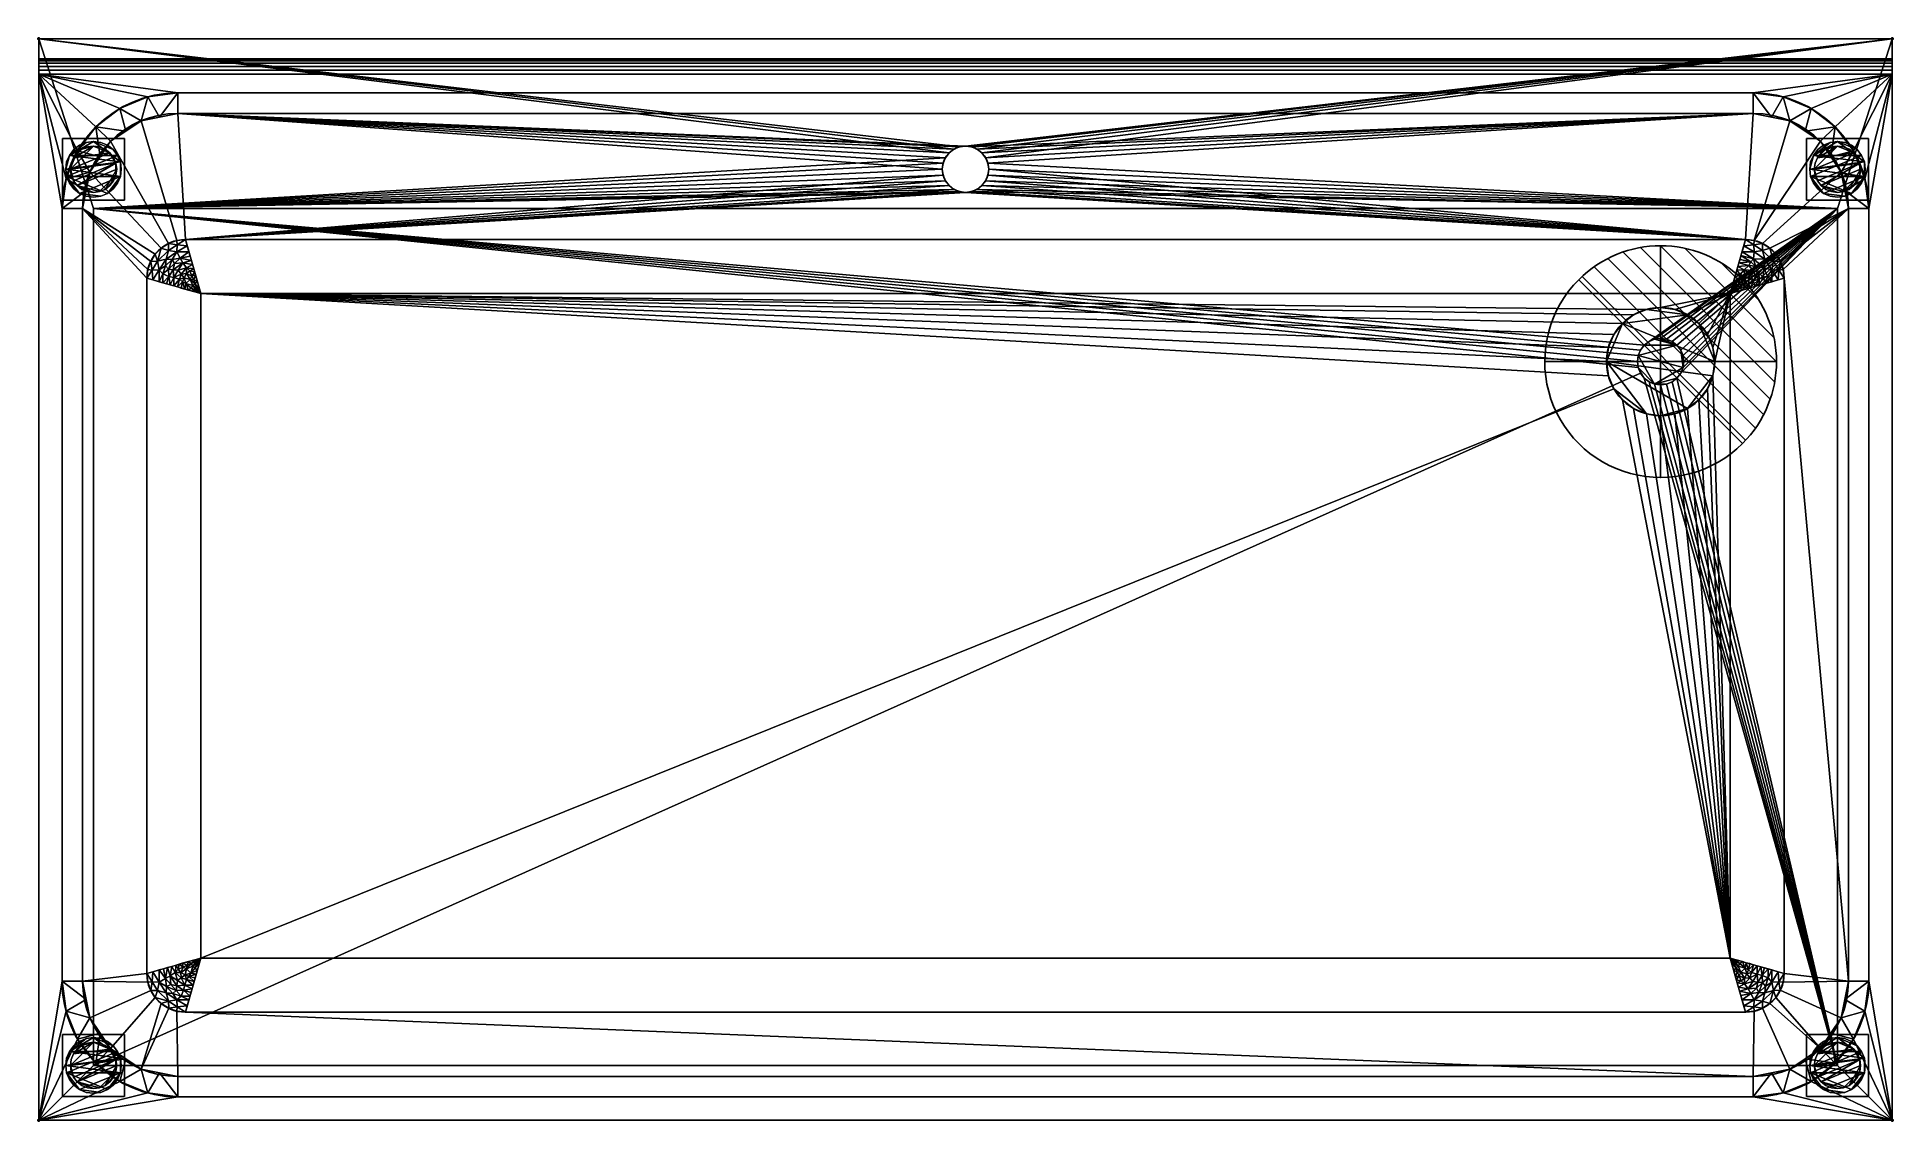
# Model space of a CAD drawing. Header units: millimetres. Extents: x -1 to 1201, y -701 to 1.
import ezdxf

# ---------------------------------------------------------------- set-up
doc = ezdxf.new("R2010")
doc.units = ezdxf.units.MM
doc.header["$PDMODE"] = 34
for name, color, linetype in [('IQ_200_2D', 1, 'Continuous'), ('IQ_200_3D', 1, 'Continuous'), ('IQ_204_2D', 7, 'Continuous'), ('IQ_204_3D', 7, 'Continuous'), ('IQ_CON_DRAIN_INT', 7, 'Continuous'), ('IQ_INS_3D', 3, 'Continuous')]:
    doc.layers.add(name, color=color, linetype=linetype)

# ---------------------------------------------------------------- blocks, each defined once
blk = doc.blocks.new('*X1')
at = {"color": 0}
for p, q in [((313.99, 2209.04), (321.51, 2216.55)), ((314.11, 2207.74), (322.8, 2216.44)), ((314.16, 2210.62), (319.93, 2216.39)), ((314.4, 2206.62), (323.93, 2216.15)), ((314.82, 2205.62), (324.92, 2215.72)), ((315.1, 2212.98), (317.57, 2215.44)), ((315.35, 2204.74), (325.8, 2215.19)), ((315.99, 2203.96), (326.58, 2214.56))]:
    blk.add_line(p, q, dxfattribs=at)
blk = doc.blocks.new('drain')
blk.add_line((-2.121, -2.121), (2.121, 2.121))
at = {"extrusion": (-1, 0, 0)}
blk.add_line((0, 2.121, -2.121), (0, -2.121, 2.121), dxfattribs=at)
at = {"extrusion": (0, -1, 0)}
blk.add_line((-2.121, 0, -2.121), (2.121, 0, 2.121), dxfattribs=at)
for start, end in [(45, 225), (225, 45)]:
    blk.add_arc((0, 0), 3, start, end)
at = {"extrusion": (-1, 0, 0)}
for start, end in [(45, 225), (225, 45)]:
    blk.add_arc((0, 0), 3, start, end, dxfattribs=at)
at = {"extrusion": (0, -1, 0)}
for start, end in [(45, 225), (225, 45)]:
    blk.add_arc((0, 0), 3, start, end, dxfattribs=at)
at = {"xscale": 0.4000000000000909, "yscale": 0.4000000000000909, "zscale": 0.4000000000000909}
blk.add_blockref('*X1', (-128.597, -883.621), dxfattribs=at)
at = {"extrusion": (-1, 0, 0), "xscale": 0.3999999999999773, "yscale": 0.3999999999999773, "zscale": 0.3999999999999773}
blk.add_blockref('*X1', (-128.597, -883.621), dxfattribs=at)
at = {"extrusion": (0, -1, 0), "xscale": 0.4000000000000909, "yscale": 0.4000000000000909, "zscale": 0.4000000000000909}
blk.add_blockref('*X1', (-128.597, -883.621), dxfattribs=at)

msp = doc.modelspace()

# ---------------------------------------------------------------- linework, layer by layer
at = {"layer": 'IQ_200_2D'}
for p, q in [((0, 0), (1200, 0)), ((0, -700), (0, 0)), ((1200, 0), (1200, -700)), ((1200, -700), (0, -700))]:
    msp.add_line(p, q, dxfattribs=at)
at = {"layer": 'IQ_204_2D'}
for p, q in [((0, -13), (1200, -13)), ((90, -35.1), (1110, -35.1)), ((1110, -48.4), (90, -48.4)), ((15.1, -610), (15.1, -110)), ((28.4, -110), (28.4, -610)), ((1171.6, -610), (1171.6, -110)), ((1184.9, -110), (1184.9, -610)), ((95, -130), (1105, -130)), ((70, -605), (70, -155)), ((1130, -155), (1130, -605)), ((1095, -165), (105, -165)), ((105, -165), (105, -595)), ((1095, -595), (1095, -165)), ((105, -595), (1095, -595)), ((1105, -630), (95, -630)), ((90, -671.6), (1110, -671.6)), ((1110, -684.9), (90, -684.9))]:
    msp.add_line(p, q, dxfattribs=at)
for centre, radius, start, end in [((90, -110), 74.9, 90, 180), ((1110, -110), 74.9, 360, 90), ((90, -110), 61.6, 90, 180), ((1110, -110), 61.6, 360, 90), ((600, -84.5), 15, 360, 180), ((600, -84.5), 15, 180, 360), ((95, -155), 25, 90, 180), ((1105, -155), 25, 360, 90), ((1050, -209), 35, 90, 270), ((1050, -209), 35, 270, 90), ((90, -610), 74.9, 180, 270), ((90, -610), 61.6, 180, 270), ((95, -605), 25, 180, 270), ((1105, -605), 25, 270, 0), ((1110, -610), 74.9, 270, 360), ((1110, -610), 61.6, 270, 360)]:
    msp.add_arc(centre, radius, start, end, dxfattribs=at)
at = {"layer": 'IQ_INS_3D'}
for p in [(0, 0), (1200, 0), (0, -700), (1200, -700)]:
    msp.add_point(p, dxfattribs=at)

# ---------------------------------------------------------------- block references
at = {"layer": 'IQ_CON_DRAIN_INT', "xscale": -25, "yscale": 25, "zscale": 25}
msp.add_blockref('drain', (1050, -209), dxfattribs=at)

# ---------------------------------------------------------------- meshes
at = {"layer": 'IQ_200_3D', "lineweight": 18}
mesh = msp.add_polyface(dxfattribs=at)
corners = [(0, -13, 1000), (0, 0, 1000), (0, 0, 850), (0, -700, 850), (0, -700, 900), (0, -23, 900), (0, -20.4, 900.3), (0, -18, 901.3), (0, -15.9, 902.9), (0, -14.3, 905), (0, -13.3, 907.4), (0, -13, 910)]
mesh.append_faces([[corners[k] for k in face] for face in [(6, 2, 5), (11, 2, 10)]], dxfattribs={"vtx0": -1, "vtx1": -1})
mesh.append_faces([[corners[k] for k in face] for face in [(2, 6, 7), (2, 7, 8)]], dxfattribs={"vtx0": -1, "vtx2": -1})
mesh.append_faces([[corners[k] for k in face] for face in [(9, 10, 2), (8, 9, 2)]], dxfattribs={"vtx1": -1, "vtx2": -1})
mesh.append_faces([[corners[k] for k in face] for face in [(3, 4, 5, 2)]], dxfattribs={"vtx2": -1})
mesh.append_faces([[corners[k] for k in face] for face in [(11, 0, 1, 2)]], dxfattribs={"vtx3": -1})
mesh = msp.add_polyface(dxfattribs=at)
corners = [(1200, 0, 850), (1200, -700, 850), (0, -700, 850), (0, 0, 850), (1164.5, -110, 850), (35.5, -110, 850), (35.5, -664.5, 850), (1164.5, -664.5, 850), (615, -84.5, 850), (614.5, -80.6, 850), (613, -77, 850), (610.6, -73.9, 850), (607.5, -71.5, 850), (603.9, -70, 850), (600, -69.5, 850), (596.1, -70, 850), (592.5, -71.5, 850), (589.4, -73.9, 850), (587, -77, 850), (585.5, -80.6, 850), (585, -84.5, 850), (585.5, -88.4, 850), (587, -92, 850), (589.4, -95.1, 850), (592.5, -97.5, 850), (596.1, -99, 850), (600, -99.5, 850), (603.9, -99, 850), (607.5, -97.5, 850), (610.6, -95.1, 850), (613, -92, 850), (614.5, -88.4, 850)]
mesh.append_faces([[corners[k] for k in face] for face in [(28, 4, 27), (9, 4, 8), (8, 4, 31), (24, 5, 23), (21, 5, 20), (25, 5, 24), (16, 3, 15), (20, 5, 19)]], dxfattribs={"vtx0": -1, "vtx1": -1})
mesh.append_faces([[corners[k] for k in face] for face in [(10, 0, 4, 9)]], dxfattribs={"vtx0": -1, "vtx1": -1, "vtx2": -1})
mesh.append_faces([[corners[k] for k in face] for face in [(1, 7, 4, 0), (4, 30, 31), (0, 13, 14), (5, 25, 26)]], dxfattribs={"vtx0": -1, "vtx2": -1})
mesh.append_faces([[corners[k] for k in face] for face in [(3, 17, 18, 5)]], dxfattribs={"vtx0": -1, "vtx2": -1, "vtx3": -1})
mesh.append_faces([[corners[k] for k in face] for face in [(29, 30, 4), (28, 29, 4), (10, 11, 0), (12, 13, 0), (11, 12, 0), (22, 23, 5), (21, 22, 5), (16, 17, 3), (18, 19, 5)]], dxfattribs={"vtx1": -1, "vtx2": -1})
mesh.append_faces([[corners[k] for k in face] for face in [(6, 7, 1, 2), (26, 27, 4, 5), (5, 6, 2, 3), (14, 15, 3, 0)]], dxfattribs={"vtx1": -1, "vtx3": -1})
mesh = msp.add_polyface(dxfattribs=at)
corners = [(1200, 0, 850), (0, 0, 850), (0, 0, 1000), (1200, 0, 1000)]
mesh.append_faces([[corners[k] for k in face] for face in [(0, 1, 2, 3)]])
mesh = msp.add_polyface(dxfattribs=at)
corners = [(1200, 0, 1000), (0, 0, 1000), (0, -13, 1000), (1200, -13, 1000)]
mesh.append_faces([[corners[k] for k in face] for face in [(0, 1, 2, 3)]])
mesh = msp.add_polyface(dxfattribs=at)
corners = [(1200, -13, 1000), (1200, -13, 910), (1200, -13.3, 907.4), (1200, -14.3, 905), (1200, -15.9, 902.9), (1200, -18, 901.3), (1200, -20.4, 900.3), (1200, -23, 900), (1200, -700, 900), (1200, -700, 850), (1200, 0, 850), (1200, 0, 1000)]
mesh.append_faces([[corners[k] for k in face] for face in [(5, 10, 4)]], dxfattribs={"vtx0": -1, "vtx1": -1})
mesh.append_faces([[corners[k] for k in face] for face in [(10, 6, 7)]], dxfattribs={"vtx0": -1, "vtx2": -1})
mesh.append_faces([[corners[k] for k in face] for face in [(3, 4, 10), (2, 3, 10), (1, 2, 10), (5, 6, 10)]], dxfattribs={"vtx1": -1, "vtx2": -1})
mesh.append_faces([[corners[k] for k in face] for face in [(11, 0, 1, 10)]], dxfattribs={"vtx2": -1})
mesh.append_faces([[corners[k] for k in face] for face in [(7, 8, 9, 10)]], dxfattribs={"vtx3": -1})
mesh = msp.add_polyface(dxfattribs=at)
corners = [(1200, -13, 1000), (0, -13, 1000), (0, -13, 910), (1200, -13, 910)]
mesh.append_faces([[corners[k] for k in face] for face in [(0, 1, 2, 3)]])
mesh = msp.add_polyface(dxfattribs=at)
corners = [(1200, -23, 900), (1200, -20.4, 900.3), (1200, -18, 901.3), (1200, -15.9, 902.9), (1200, -14.3, 905), (1200, -13.3, 907.4), (1200, -13, 910), (0, -13, 910), (0, -13.3, 907.4), (0, -14.3, 905), (0, -15.9, 902.9), (0, -18, 901.3), (0, -20.4, 900.3), (0, -23, 900)]
mesh.append_faces([[corners[k] for k in face] for face in [(9, 4, 5, 8), (4, 9, 10, 3), (12, 1, 2, 11), (3, 10, 11, 2)]], dxfattribs={"vtx0": -1, "vtx2": -1})
mesh.append_faces([[corners[k] for k in face] for face in [(13, 0, 1, 12)]], dxfattribs={"vtx2": -1})
mesh.append_faces([[corners[k] for k in face] for face in [(5, 6, 7, 8)]], dxfattribs={"vtx3": -1})
mesh = msp.add_polyface(dxfattribs=at)
corners = [(1200, -700, 900), (1200, -23, 900), (0, -23, 900), (0, -700, 900), (90, -35.1, 900), (1110, -35.1, 900), (1129.4, -37.7, 900), (1147.4, -45.1, 900), (1163, -57, 900), (1174.9, -72.6, 900), (1182.3, -90.6, 900), (1184.9, -110, 900), (1184.9, -610, 900), (1182.3, -629.4, 900), (1174.9, -647.4, 900), (1163, -663, 900), (1147.4, -674.9, 900), (1129.4, -682.3, 900), (1110, -684.9, 900), (90, -684.9, 900), (70.6, -682.3, 900), (52.6, -674.9, 900), (37, -663, 900), (25.1, -647.4, 900), (17.7, -629.4, 900), (15.1, -610, 900), (15.1, -110, 900), (17.7, -90.6, 900), (25.1, -72.6, 900), (37, -57, 900), (52.6, -45.1, 900), (70.6, -37.7, 900)]
mesh.append_faces([[corners[k] for k in face] for face in [(9, 1, 8), (14, 0, 13), (31, 2, 30), (28, 2, 27), (21, 3, 20), (23, 3, 22)]], dxfattribs={"vtx0": -1, "vtx1": -1})
mesh.append_faces([[corners[k] for k in face] for face in [(1, 9, 10), (1, 11, 12, 0), (0, 14, 15), (0, 18, 19, 3), (2, 28, 29), (3, 23, 24)]], dxfattribs={"vtx0": -1, "vtx2": -1})
mesh.append_faces([[corners[k] for k in face] for face in [(10, 11, 1), (5, 6, 1), (7, 8, 1), (6, 7, 1), (12, 13, 0), (15, 16, 0), (17, 18, 0), (16, 17, 0), (31, 4, 2), (29, 30, 2), (26, 27, 2), (21, 22, 3), (19, 20, 3), (24, 25, 3)]], dxfattribs={"vtx1": -1, "vtx2": -1})
mesh.append_faces([[corners[k] for k in face] for face in [(4, 5, 1, 2), (25, 26, 2, 3)]], dxfattribs={"vtx1": -1, "vtx3": -1})
mesh = msp.add_polyface(dxfattribs=at)
corners = [(28.4, -110, 890), (33.1, -86.4, 890), (46.4, -66.4, 890), (66.4, -53.1, 890), (90, -48.4, 890), (90, -35.1, 900), (70.6, -37.7, 900), (52.6, -45.1, 900), (37, -57, 900), (25.1, -72.6, 900), (17.7, -90.6, 900), (15.1, -110, 900), (78.2, -50.7, 890), (56.4, -59.8, 890), (39.8, -76.4, 890), (30.7, -98.2, 890)]
mesh.append_faces([[corners[k] for k in face] for face in [(15, 11, 0)]], dxfattribs={"vtx0": -1})
mesh.append_faces([[corners[k] for k in face] for face in [(6, 12, 5), (13, 8, 2), (8, 13, 7), (9, 14, 8), (2, 8, 14)]], dxfattribs={"vtx0": -1, "vtx1": -1})
mesh.append_faces([[corners[k] for k in face] for face in [(3, 6, 7), (6, 3, 12), (15, 10, 11), (9, 1, 14)]], dxfattribs={"vtx0": -1, "vtx2": -1})
mesh.append_faces([[corners[k] for k in face] for face in [(4, 5, 12)]], dxfattribs={"vtx1": -1})
mesh.append_faces([[corners[k] for k in face] for face in [(13, 3, 7), (15, 1, 10), (9, 10, 1)]], dxfattribs={"vtx1": -1, "vtx2": -1})
mesh = msp.add_polyface(dxfattribs=at)
corners = [(1110, -48.4, 890), (1110, -35.1, 900), (90, -35.1, 900), (90, -48.4, 890)]
mesh.append_faces([[corners[k] for k in face] for face in [(0, 1, 2, 3)]])
mesh = msp.add_polyface(dxfattribs=at)
corners = [(1110, -48.4, 890), (1133.6, -53.1, 890), (1153.6, -66.4, 890), (1166.9, -86.4, 890), (1171.6, -110, 890), (1184.9, -110, 900), (1182.3, -90.6, 900), (1174.9, -72.6, 900), (1163, -57, 900), (1147.4, -45.1, 900), (1129.4, -37.7, 900), (1110, -35.1, 900), (1169.3, -98.2, 890), (1160.2, -76.4, 890), (1143.6, -59.8, 890), (1121.8, -50.7, 890)]
mesh.append_faces([[corners[k] for k in face] for face in [(15, 11, 0)]], dxfattribs={"vtx0": -1})
mesh.append_faces([[corners[k] for k in face] for face in [(6, 12, 5), (13, 8, 2), (8, 13, 7), (9, 14, 8), (2, 8, 14)]], dxfattribs={"vtx0": -1, "vtx1": -1})
mesh.append_faces([[corners[k] for k in face] for face in [(3, 6, 7), (6, 3, 12), (15, 10, 11), (9, 1, 14)]], dxfattribs={"vtx0": -1, "vtx2": -1})
mesh.append_faces([[corners[k] for k in face] for face in [(4, 5, 12)]], dxfattribs={"vtx1": -1})
mesh.append_faces([[corners[k] for k in face] for face in [(13, 3, 7), (15, 1, 10), (9, 10, 1)]], dxfattribs={"vtx1": -1, "vtx2": -1})
mesh = msp.add_polyface(dxfattribs=at)
corners = [(1110, -48.4, 890), (90, -48.4, 890), (66.4, -53.1, 890), (46.4, -66.4, 890), (33.1, -86.4, 890), (28.4, -110, 890), (28.4, -610, 890), (33.1, -633.6, 890), (46.4, -653.6, 890), (66.4, -666.9, 890), (90, -671.6, 890), (1110, -671.6, 890), (1133.6, -666.9, 890), (1153.6, -653.6, 890), (1166.9, -633.6, 890), (1171.6, -610, 890), (1171.6, -110, 890), (1166.9, -86.4, 890), (1153.6, -66.4, 890), (1133.6, -53.1, 890), (95, -130, 890), (1105, -130, 890), (1110.6, -130.6, 890), (1115.9, -132.5, 890), (1120.6, -135.5, 890), (1124.5, -139.4, 890), (1127.5, -144.2, 890), (1129.4, -149.4, 890), (1130, -155, 890), (1130, -605, 890), (1129.4, -610.6, 890), (1127.5, -615.8, 890), (1124.5, -620.6, 890), (1120.6, -624.5, 890), (1115.9, -627.5, 890), (1110.6, -629.4, 890), (1105, -630, 890), (95, -630, 890), (89.4, -629.4, 890), (84.2, -627.5, 890), (79.4, -624.5, 890), (75.5, -620.6, 890), (72.5, -615.9, 890), (70.6, -610.6, 890), (70, -605, 890), (70, -155, 890), (70.6, -149.4, 890), (72.5, -144.2, 890), (75.5, -139.4, 890), (79.4, -135.5, 890), (84.1, -132.5, 890), (89.4, -130.6, 890), (585, -84.5, 890), (585.5, -80.6, 890), (587, -77, 890), (589.4, -73.9, 890), (592.5, -71.5, 890), (596.1, -70, 890), (600, -69.5, 890), (603.9, -70, 890), (607.5, -71.5, 890), (610.6, -73.9, 890), (613, -77, 890), (614.5, -80.6, 890), (615, -84.5, 890), (614.5, -88.4, 890), (613, -92, 890), (610.6, -95.1, 890), (607.5, -97.5, 890), (603.9, -99, 890), (600, -99.5, 890), (596.1, -99, 890), (592.5, -97.5, 890), (589.4, -95.1, 890), (587, -92, 890), (585.5, -88.4, 890)]
mesh.append_faces([[corners[k] for k in face] for face in [(30, 15, 29), (33, 13, 32), (19, 22, 18), (68, 21, 67), (40, 9, 39), (73, 20, 72), (54, 1, 53)]], dxfattribs={"vtx0": -1, "vtx1": -1})
mesh.append_faces([[corners[k] for k in face] for face in [(14, 31, 32, 13), (16, 27, 28, 15), (12, 34, 35, 11), (17, 23, 24, 16), (16, 24, 25), (16, 25, 26), (16, 26, 27), (23, 17, 18, 22), (0, 21, 22, 19), (21, 66, 67), (0, 59, 60), (0, 60, 61), (0, 61, 62), (21, 65, 66), (5, 48, 49, 4), (4, 49, 50, 3), (7, 42, 43, 6), (5, 46, 47), (6, 44, 45, 5), (5, 45, 46), (5, 47, 48), (20, 73, 74), (1, 57, 58), (1, 54, 55), (1, 55, 56), (1, 56, 57), (20, 74, 75), (3, 50, 51, 2), (1, 52, 53)]], dxfattribs={"vtx0": -1, "vtx2": -1})
mesh.append_faces([[corners[k] for k in face] for face in [(0, 63, 64, 21), (20, 75, 52, 1)]], dxfattribs={"vtx0": -1, "vtx2": -1, "vtx3": -1})
mesh.append_faces([[corners[k] for k in face] for face in [(11, 35, 36, 37)]], dxfattribs={"vtx0": -1, "vtx3": -1})
mesh.append_faces([[corners[k] for k in face] for face in [(28, 29, 15), (62, 63, 0), (64, 65, 21), (20, 21, 70), (68, 69, 21), (69, 70, 21), (43, 44, 6), (70, 71, 20), (71, 72, 20)]], dxfattribs={"vtx1": -1, "vtx2": -1})
mesh.append_faces([[corners[k] for k in face] for face in [(12, 13, 33, 34), (30, 31, 14, 15), (58, 59, 0, 1), (37, 38, 10, 11), (38, 39, 9, 10), (40, 41, 8, 9), (41, 42, 7, 8), (51, 20, 1, 2)]], dxfattribs={"vtx1": -1, "vtx3": -1})
mesh = msp.add_polyface(dxfattribs=at)
corners = [(15.5, -64.5, 850), (15.5, -104.5, 850), (55.5, -104.5, 850), (55.5, -64.5, 850)]
mesh.append_faces([[corners[k] for k in face] for face in [(0, 1, 2, 3)]])
mesh = msp.add_polyface(dxfattribs=at)
corners = [(55.5, -104.5, 75), (15.5, -104.5, 75), (15.5, -64.5, 75), (55.5, -64.5, 75)]
mesh.append_faces([[corners[k] for k in face] for face in [(0, 1, 2, 3)]])
mesh = msp.add_polyface(dxfattribs=at)
corners = [(55.5, -64.5, 850), (55.5, -64.5, 75), (15.5, -64.5, 75), (15.5, -64.5, 850)]
mesh.append_faces([[corners[k] for k in face] for face in [(0, 1, 2, 3)]])
mesh = msp.add_polyface(dxfattribs=at)
corners = [(15.5, -64.5, 850), (15.5, -64.5, 75), (15.5, -104.5, 75), (15.5, -104.5, 850)]
mesh.append_faces([[corners[k] for k in face] for face in [(0, 1, 2, 3)]])
mesh = msp.add_polyface(dxfattribs=at)
corners = [(17.5, -84.5, 5), (18.1, -89.2, 5), (19.9, -93.5, 5), (22.8, -97.2, 5), (26.5, -100.1, 5), (30.8, -101.9, 5), (35.5, -102.5, 5), (40.2, -101.9, 5), (44.5, -100.1, 5), (48.2, -97.2, 5), (51.1, -93.5, 5), (52.9, -89.2, 5), (53.5, -84.5, 5), (52.9, -79.8, 5), (51.1, -75.5, 5), (48.2, -71.8, 5), (44.5, -68.9, 5), (40.2, -67.1, 5), (35.5, -66.5, 5), (30.8, -67.1, 5), (26.5, -68.9, 5), (22.8, -71.8, 5), (19.9, -75.5, 5), (18.1, -79.8, 5)]
mesh.append_faces([[corners[k] for k in face] for face in [(11, 8, 9, 10)]], dxfattribs={"vtx0": -1})
mesh.append_faces([[corners[k] for k in face] for face in [(4, 7, 8, 11), (11, 0, 1, 4), (13, 18, 19, 22)]], dxfattribs={"vtx0": -1, "vtx2": -1, "vtx3": -1})
mesh.append_faces([[corners[k] for k in face] for face in [(0, 11, 12, 13)]], dxfattribs={"vtx0": -1, "vtx3": -1})
mesh.append_faces([[corners[k] for k in face] for face in [(2, 3, 4, 1), (16, 17, 18, 15)]], dxfattribs={"vtx2": -1})
mesh.append_faces([[corners[k] for k in face] for face in [(13, 14, 15, 18), (22, 23, 0, 13)]], dxfattribs={"vtx2": -1, "vtx3": -1})
mesh.append_faces([[corners[k] for k in face] for face in [(4, 5, 6, 7), (19, 20, 21, 22)]], dxfattribs={"vtx3": -1})
mesh = msp.add_polyface(dxfattribs=at)
corners = [(17.5, -84.5, 0), (18.1, -79.8, 0), (19.9, -75.5, 0), (22.8, -71.8, 0), (26.5, -68.9, 0), (30.8, -67.1, 0), (35.5, -66.5, 0), (40.2, -67.1, 0), (44.5, -68.9, 0), (48.2, -71.8, 0), (51.1, -75.5, 0), (52.9, -79.8, 0), (53.5, -84.5, 0), (52.9, -89.2, 0), (51.1, -93.5, 0), (48.2, -97.2, 0), (44.5, -100.1, 0), (40.2, -101.9, 0), (35.5, -102.5, 0), (30.8, -101.9, 0), (26.5, -100.1, 0), (22.8, -97.2, 0), (19.9, -93.5, 0), (18.1, -89.2, 0)]
mesh.append_faces([[corners[k] for k in face] for face in [(2, 0, 1), (15, 13, 14), (13, 11, 12)]], dxfattribs={"vtx0": -1})
mesh.append_faces([[corners[k] for k in face] for face in [(16, 23, 13, 15)]], dxfattribs={"vtx0": -1, "vtx1": -1, "vtx2": -1})
mesh.append_faces([[corners[k] for k in face] for face in [(2, 10, 23, 0)]], dxfattribs={"vtx0": -1, "vtx1": -1, "vtx3": -1})
mesh.append_faces([[corners[k] for k in face] for face in [(2, 5, 6)]], dxfattribs={"vtx0": -1, "vtx2": -1})
mesh.append_faces([[corners[k] for k in face] for face in [(23, 10, 11, 13), (23, 16, 17, 20)]], dxfattribs={"vtx0": -1, "vtx2": -1, "vtx3": -1})
mesh.append_faces([[corners[k] for k in face] for face in [(9, 10, 2, 6)]], dxfattribs={"vtx1": -1, "vtx2": -1, "vtx3": -1})
mesh.append_faces([[corners[k] for k in face] for face in [(3, 4, 5, 2), (18, 19, 20, 17)]], dxfattribs={"vtx2": -1})
mesh.append_faces([[corners[k] for k in face] for face in [(6, 7, 8, 9), (20, 21, 22, 23)]], dxfattribs={"vtx3": -1})
mesh = msp.add_polyface(dxfattribs=at)
corners = [(17.5, -84.5, 5), (18.1, -79.8, 5), (19.9, -75.5, 5), (22.8, -71.8, 5), (26.5, -68.9, 5), (30.8, -67.1, 5), (35.5, -66.5, 5), (40.2, -67.1, 5), (44.5, -68.9, 5), (48.2, -71.8, 5), (51.1, -75.5, 5), (52.9, -79.8, 5), (53.5, -84.5, 5), (53.5, -84.5, 0), (52.9, -79.8, 0), (51.1, -75.5, 0), (48.2, -71.8, 0), (44.5, -68.9, 0), (40.2, -67.1, 0), (35.5, -66.5, 0), (30.8, -67.1, 0), (26.5, -68.9, 0), (22.8, -71.8, 0), (19.9, -75.5, 0), (18.1, -79.8, 0), (17.5, -84.5, 0)]
mesh.append_faces([[corners[k] for k in face] for face in [(13, 14, 11, 12), (0, 1, 24, 25)]], dxfattribs={"vtx1": -1})
mesh.append_faces([[corners[k] for k in face] for face in [(14, 15, 10, 11), (16, 17, 8, 9), (15, 16, 9, 10), (17, 18, 7, 8), (6, 7, 18, 19), (19, 20, 5, 6), (20, 21, 4, 5), (22, 23, 2, 3), (21, 22, 3, 4), (23, 24, 1, 2)]], dxfattribs={"vtx1": -1, "vtx3": -1})
mesh = msp.add_polyface(dxfattribs=at)
corners = [(20.5, -84.5, 75), (21, -88.4, 75), (22.5, -92, 75), (24.9, -95.1, 75), (28, -97.5, 75), (31.6, -99, 75), (35.5, -99.5, 75), (39.4, -99, 75), (43, -97.5, 75), (46.1, -95.1, 75), (48.5, -92, 75), (50, -88.4, 75), (50.5, -84.5, 75), (50, -80.6, 75), (48.5, -77, 75), (46.1, -73.9, 75), (43, -71.5, 75), (39.4, -70, 75), (35.5, -69.5, 75), (31.6, -70, 75), (28, -71.5, 75), (24.9, -73.9, 75), (22.5, -77, 75), (21, -80.6, 75)]
mesh.append_faces([[corners[k] for k in face] for face in [(10, 8, 9), (22, 20, 21)]], dxfattribs={"vtx0": -1})
mesh.append_faces([[corners[k] for k in face] for face in [(7, 3, 6)]], dxfattribs={"vtx0": -1, "vtx1": -1})
mesh.append_faces([[corners[k] for k in face] for face in [(22, 15, 18, 20)]], dxfattribs={"vtx0": -1, "vtx1": -1, "vtx2": -1, "vtx3": -1})
mesh.append_faces([[corners[k] for k in face] for face in [(13, 2, 3, 12)]], dxfattribs={"vtx0": -1, "vtx2": -1})
mesh.append_faces([[corners[k] for k in face] for face in [(3, 7, 8, 12)]], dxfattribs={"vtx0": -1, "vtx2": -1, "vtx3": -1})
mesh.append_faces([[corners[k] for k in face] for face in [(17, 18, 15, 16), (19, 20, 18)]], dxfattribs={"vtx1": -1})
mesh.append_faces([[corners[k] for k in face] for face in [(11, 12, 8, 10)]], dxfattribs={"vtx1": -1, "vtx2": -1})
mesh.append_faces([[corners[k] for k in face] for face in [(4, 5, 6, 3)]], dxfattribs={"vtx2": -1})
mesh.append_faces([[corners[k] for k in face] for face in [(0, 1, 2, 13), (13, 14, 15, 0), (22, 23, 0, 15)]], dxfattribs={"vtx2": -1, "vtx3": -1})
mesh = msp.add_polyface(dxfattribs=at)
corners = [(20.5, -84.5, 5), (21, -80.6, 5), (22.5, -77, 5), (24.9, -73.9, 5), (28, -71.5, 5), (31.6, -70, 5), (35.5, -69.5, 5), (39.4, -70, 5), (43, -71.5, 5), (46.1, -73.9, 5), (48.5, -77, 5), (50, -80.6, 5), (50.5, -84.5, 5), (50, -88.4, 5), (48.5, -92, 5), (46.1, -95.1, 5), (43, -97.5, 5), (39.4, -99, 5), (35.5, -99.5, 5), (31.6, -99, 5), (28, -97.5, 5), (24.9, -95.1, 5), (22.5, -92, 5), (21, -88.4, 5)]
mesh.append_faces([[corners[k] for k in face] for face in [(9, 6, 7, 8), (4, 2, 3), (15, 13, 14)]], dxfattribs={"vtx0": -1})
mesh.append_faces([[corners[k] for k in face] for face in [(18, 21, 17)]], dxfattribs={"vtx0": -1, "vtx1": -1})
mesh.append_faces([[corners[k] for k in face] for face in [(22, 0, 11, 21)]], dxfattribs={"vtx0": -1, "vtx1": -1, "vtx2": -1})
mesh.append_faces([[corners[k] for k in face] for face in [(0, 6, 9, 11), (21, 11, 13, 17)]], dxfattribs={"vtx0": -1, "vtx1": -1, "vtx2": -1, "vtx3": -1})
mesh.append_faces([[corners[k] for k in face] for face in [(23, 0, 22), (12, 13, 11)]], dxfattribs={"vtx1": -1})
mesh.append_faces([[corners[k] for k in face] for face in [(16, 17, 13, 15)]], dxfattribs={"vtx1": -1, "vtx2": -1})
mesh.append_faces([[corners[k] for k in face] for face in [(9, 10, 11)]], dxfattribs={"vtx2": -1})
mesh.append_faces([[corners[k] for k in face] for face in [(4, 5, 6, 2), (0, 1, 2, 6)]], dxfattribs={"vtx2": -1, "vtx3": -1})
mesh.append_faces([[corners[k] for k in face] for face in [(18, 19, 20, 21)]], dxfattribs={"vtx3": -1})
mesh = msp.add_polyface(dxfattribs=at)
corners = [(20.5, -84.5, 75), (21, -80.6, 75), (22.5, -77, 75), (24.9, -73.9, 75), (28, -71.5, 75), (31.6, -70, 75), (35.5, -69.5, 75), (39.4, -70, 75), (43, -71.5, 75), (46.1, -73.9, 75), (48.5, -77, 75), (50, -80.6, 75), (50.5, -84.5, 75), (50.5, -84.5, 5), (50, -80.6, 5), (48.5, -77, 5), (46.1, -73.9, 5), (43, -71.5, 5), (39.4, -70, 5), (35.5, -69.5, 5), (31.6, -70, 5), (28, -71.5, 5), (24.9, -73.9, 5), (22.5, -77, 5), (21, -80.6, 5), (20.5, -84.5, 5)]
mesh.append_faces([[corners[k] for k in face] for face in [(1, 24, 25, 0)]], dxfattribs={"vtx0": -1})
mesh.append_faces([[corners[k] for k in face] for face in [(8, 17, 18, 7), (9, 16, 17, 8), (7, 18, 19, 6), (15, 10, 11, 14), (5, 20, 21, 4), (4, 21, 22, 3), (2, 23, 24, 1), (3, 22, 23, 2), (20, 5, 6, 19)]], dxfattribs={"vtx0": -1, "vtx2": -1})
mesh.append_faces([[corners[k] for k in face] for face in [(13, 14, 11, 12)]], dxfattribs={"vtx1": -1})
mesh.append_faces([[corners[k] for k in face] for face in [(9, 10, 15, 16)]], dxfattribs={"vtx1": -1, "vtx3": -1})
mesh = msp.add_polyface(dxfattribs=at)
corners = [(55.5, -104.5, 850), (55.5, -104.5, 75), (55.5, -64.5, 75), (55.5, -64.5, 850)]
mesh.append_faces([[corners[k] for k in face] for face in [(0, 1, 2, 3)]])
mesh = msp.add_polyface(dxfattribs=at)
corners = [(585, -84.5, 890), (585, -84.5, 850), (585.5, -80.6, 850), (587, -77, 850), (589.4, -73.9, 850), (592.5, -71.5, 850), (596.1, -70, 850), (600, -69.5, 850), (603.9, -70, 850), (607.5, -71.5, 850), (610.6, -73.9, 850), (613, -77, 850), (614.5, -80.6, 850), (615, -84.5, 850), (615, -84.5, 890), (614.5, -80.6, 890), (613, -77, 890), (610.6, -73.9, 890), (607.5, -71.5, 890), (603.9, -70, 890), (600, -69.5, 890), (596.1, -70, 890), (592.5, -71.5, 890), (589.4, -73.9, 890), (587, -77, 890), (585.5, -80.6, 890)]
mesh.append_faces([[corners[k] for k in face] for face in [(1, 2, 25, 0)]], dxfattribs={"vtx1": -1})
mesh.append_faces([[corners[k] for k in face] for face in [(11, 12, 15, 16), (10, 11, 16, 17), (8, 9, 18, 19), (9, 10, 17, 18), (7, 8, 19, 20), (5, 6, 21, 22), (4, 5, 22, 23), (2, 3, 24, 25), (3, 4, 23, 24), (20, 21, 6, 7)]], dxfattribs={"vtx1": -1, "vtx3": -1})
mesh.append_faces([[corners[k] for k in face] for face in [(12, 13, 14, 15)]], dxfattribs={"vtx3": -1})
mesh = msp.add_polyface(dxfattribs=at)
corners = [(1144.5, -64.5, 850), (1144.5, -104.5, 850), (1184.5, -104.5, 850), (1184.5, -64.5, 850)]
mesh.append_faces([[corners[k] for k in face] for face in [(0, 1, 2, 3)]])
mesh = msp.add_polyface(dxfattribs=at)
corners = [(1184.5, -104.5, 75), (1144.5, -104.5, 75), (1144.5, -64.5, 75), (1184.5, -64.5, 75)]
mesh.append_faces([[corners[k] for k in face] for face in [(0, 1, 2, 3)]])
mesh = msp.add_polyface(dxfattribs=at)
corners = [(1184.5, -64.5, 850), (1184.5, -64.5, 75), (1144.5, -64.5, 75), (1144.5, -64.5, 850)]
mesh.append_faces([[corners[k] for k in face] for face in [(0, 1, 2, 3)]])
mesh = msp.add_polyface(dxfattribs=at)
corners = [(1144.5, -64.5, 850), (1144.5, -64.5, 75), (1144.5, -104.5, 75), (1144.5, -104.5, 850)]
mesh.append_faces([[corners[k] for k in face] for face in [(0, 1, 2, 3)]])
mesh = msp.add_polyface(dxfattribs=at)
corners = [(1146.5, -84.5, 5), (1147.1, -89.2, 5), (1148.9, -93.5, 5), (1151.8, -97.2, 5), (1155.5, -100.1, 5), (1159.8, -101.9, 5), (1164.5, -102.5, 5), (1169.2, -101.9, 5), (1173.5, -100.1, 5), (1177.2, -97.2, 5), (1180.1, -93.5, 5), (1181.9, -89.2, 5), (1182.5, -84.5, 5), (1181.9, -79.8, 5), (1180.1, -75.5, 5), (1177.2, -71.8, 5), (1173.5, -68.9, 5), (1169.2, -67.1, 5), (1164.5, -66.5, 5), (1159.8, -67.1, 5), (1155.5, -68.9, 5), (1151.8, -71.8, 5), (1148.9, -75.5, 5), (1147.1, -79.8, 5)]
mesh.append_faces([[corners[k] for k in face] for face in [(11, 8, 9, 10)]], dxfattribs={"vtx0": -1})
mesh.append_faces([[corners[k] for k in face] for face in [(4, 7, 8, 11), (11, 0, 1, 4), (13, 18, 19, 22)]], dxfattribs={"vtx0": -1, "vtx2": -1, "vtx3": -1})
mesh.append_faces([[corners[k] for k in face] for face in [(0, 11, 12, 13)]], dxfattribs={"vtx0": -1, "vtx3": -1})
mesh.append_faces([[corners[k] for k in face] for face in [(2, 3, 4, 1), (16, 17, 18, 15)]], dxfattribs={"vtx2": -1})
mesh.append_faces([[corners[k] for k in face] for face in [(13, 14, 15, 18), (22, 23, 0, 13)]], dxfattribs={"vtx2": -1, "vtx3": -1})
mesh.append_faces([[corners[k] for k in face] for face in [(4, 5, 6, 7), (19, 20, 21, 22)]], dxfattribs={"vtx3": -1})
mesh = msp.add_polyface(dxfattribs=at)
corners = [(1146.5, -84.5, 0), (1147.1, -79.8, 0), (1148.9, -75.5, 0), (1151.8, -71.8, 0), (1155.5, -68.9, 0), (1159.8, -67.1, 0), (1164.5, -66.5, 0), (1169.2, -67.1, 0), (1173.5, -68.9, 0), (1177.2, -71.8, 0), (1180.1, -75.5, 0), (1181.9, -79.8, 0), (1182.5, -84.5, 0), (1181.9, -89.2, 0), (1180.1, -93.5, 0), (1177.2, -97.2, 0), (1173.5, -100.1, 0), (1169.2, -101.9, 0), (1164.5, -102.5, 0), (1159.8, -101.9, 0), (1155.5, -100.1, 0), (1151.8, -97.2, 0), (1148.9, -93.5, 0), (1147.1, -89.2, 0)]
mesh.append_faces([[corners[k] for k in face] for face in [(2, 0, 1), (15, 13, 14), (13, 11, 12)]], dxfattribs={"vtx0": -1})
mesh.append_faces([[corners[k] for k in face] for face in [(16, 23, 13, 15)]], dxfattribs={"vtx0": -1, "vtx1": -1, "vtx2": -1})
mesh.append_faces([[corners[k] for k in face] for face in [(2, 10, 23, 0)]], dxfattribs={"vtx0": -1, "vtx1": -1, "vtx3": -1})
mesh.append_faces([[corners[k] for k in face] for face in [(2, 5, 6)]], dxfattribs={"vtx0": -1, "vtx2": -1})
mesh.append_faces([[corners[k] for k in face] for face in [(23, 10, 11, 13), (23, 16, 17, 20)]], dxfattribs={"vtx0": -1, "vtx2": -1, "vtx3": -1})
mesh.append_faces([[corners[k] for k in face] for face in [(9, 10, 2, 6)]], dxfattribs={"vtx1": -1, "vtx2": -1, "vtx3": -1})
mesh.append_faces([[corners[k] for k in face] for face in [(3, 4, 5, 2), (18, 19, 20, 17)]], dxfattribs={"vtx2": -1})
mesh.append_faces([[corners[k] for k in face] for face in [(6, 7, 8, 9), (20, 21, 22, 23)]], dxfattribs={"vtx3": -1})
mesh = msp.add_polyface(dxfattribs=at)
corners = [(1146.5, -84.5, 5), (1147.1, -79.8, 5), (1148.9, -75.5, 5), (1151.8, -71.8, 5), (1155.5, -68.9, 5), (1159.8, -67.1, 5), (1164.5, -66.5, 5), (1169.2, -67.1, 5), (1173.5, -68.9, 5), (1177.2, -71.8, 5), (1180.1, -75.5, 5), (1181.9, -79.8, 5), (1182.5, -84.5, 5), (1182.5, -84.5, 0), (1181.9, -79.8, 0), (1180.1, -75.5, 0), (1177.2, -71.8, 0), (1173.5, -68.9, 0), (1169.2, -67.1, 0), (1164.5, -66.5, 0), (1159.8, -67.1, 0), (1155.5, -68.9, 0), (1151.8, -71.8, 0), (1148.9, -75.5, 0), (1147.1, -79.8, 0), (1146.5, -84.5, 0)]
mesh.append_faces([[corners[k] for k in face] for face in [(13, 14, 11, 12), (0, 1, 24, 25)]], dxfattribs={"vtx1": -1})
mesh.append_faces([[corners[k] for k in face] for face in [(14, 15, 10, 11), (16, 17, 8, 9), (15, 16, 9, 10), (17, 18, 7, 8), (6, 7, 18, 19), (19, 20, 5, 6), (20, 21, 4, 5), (22, 23, 2, 3), (21, 22, 3, 4), (23, 24, 1, 2)]], dxfattribs={"vtx1": -1, "vtx3": -1})
mesh = msp.add_polyface(dxfattribs=at)
corners = [(1149.5, -84.5, 75), (1150, -88.4, 75), (1151.5, -92, 75), (1153.9, -95.1, 75), (1157, -97.5, 75), (1160.6, -99, 75), (1164.5, -99.5, 75), (1168.4, -99, 75), (1172, -97.5, 75), (1175.1, -95.1, 75), (1177.5, -92, 75), (1179, -88.4, 75), (1179.5, -84.5, 75), (1179, -80.6, 75), (1177.5, -77, 75), (1175.1, -73.9, 75), (1172, -71.5, 75), (1168.4, -70, 75), (1164.5, -69.5, 75), (1160.6, -70, 75), (1157, -71.5, 75), (1153.9, -73.9, 75), (1151.5, -77, 75), (1150, -80.6, 75)]
mesh.append_faces([[corners[k] for k in face] for face in [(10, 8, 9), (22, 20, 21)]], dxfattribs={"vtx0": -1})
mesh.append_faces([[corners[k] for k in face] for face in [(7, 3, 6)]], dxfattribs={"vtx0": -1, "vtx1": -1})
mesh.append_faces([[corners[k] for k in face] for face in [(22, 15, 18, 20)]], dxfattribs={"vtx0": -1, "vtx1": -1, "vtx2": -1, "vtx3": -1})
mesh.append_faces([[corners[k] for k in face] for face in [(13, 2, 3, 12)]], dxfattribs={"vtx0": -1, "vtx2": -1})
mesh.append_faces([[corners[k] for k in face] for face in [(3, 7, 8, 12)]], dxfattribs={"vtx0": -1, "vtx2": -1, "vtx3": -1})
mesh.append_faces([[corners[k] for k in face] for face in [(17, 18, 15, 16), (19, 20, 18)]], dxfattribs={"vtx1": -1})
mesh.append_faces([[corners[k] for k in face] for face in [(11, 12, 8, 10)]], dxfattribs={"vtx1": -1, "vtx2": -1})
mesh.append_faces([[corners[k] for k in face] for face in [(4, 5, 6, 3)]], dxfattribs={"vtx2": -1})
mesh.append_faces([[corners[k] for k in face] for face in [(0, 1, 2, 13), (13, 14, 15, 0), (22, 23, 0, 15)]], dxfattribs={"vtx2": -1, "vtx3": -1})
mesh = msp.add_polyface(dxfattribs=at)
corners = [(1149.5, -84.5, 5), (1150, -80.6, 5), (1151.5, -77, 5), (1153.9, -73.9, 5), (1157, -71.5, 5), (1160.6, -70, 5), (1164.5, -69.5, 5), (1168.4, -70, 5), (1172, -71.5, 5), (1175.1, -73.9, 5), (1177.5, -77, 5), (1179, -80.6, 5), (1179.5, -84.5, 5), (1179, -88.4, 5), (1177.5, -92, 5), (1175.1, -95.1, 5), (1172, -97.5, 5), (1168.4, -99, 5), (1164.5, -99.5, 5), (1160.6, -99, 5), (1157, -97.5, 5), (1153.9, -95.1, 5), (1151.5, -92, 5), (1150, -88.4, 5)]
mesh.append_faces([[corners[k] for k in face] for face in [(9, 6, 7, 8), (4, 2, 3), (15, 13, 14)]], dxfattribs={"vtx0": -1})
mesh.append_faces([[corners[k] for k in face] for face in [(18, 21, 17)]], dxfattribs={"vtx0": -1, "vtx1": -1})
mesh.append_faces([[corners[k] for k in face] for face in [(22, 0, 11, 21)]], dxfattribs={"vtx0": -1, "vtx1": -1, "vtx2": -1})
mesh.append_faces([[corners[k] for k in face] for face in [(0, 6, 9, 11), (21, 11, 13, 17)]], dxfattribs={"vtx0": -1, "vtx1": -1, "vtx2": -1, "vtx3": -1})
mesh.append_faces([[corners[k] for k in face] for face in [(23, 0, 22), (12, 13, 11)]], dxfattribs={"vtx1": -1})
mesh.append_faces([[corners[k] for k in face] for face in [(16, 17, 13, 15)]], dxfattribs={"vtx1": -1, "vtx2": -1})
mesh.append_faces([[corners[k] for k in face] for face in [(9, 10, 11)]], dxfattribs={"vtx2": -1})
mesh.append_faces([[corners[k] for k in face] for face in [(4, 5, 6, 2), (0, 1, 2, 6)]], dxfattribs={"vtx2": -1, "vtx3": -1})
mesh.append_faces([[corners[k] for k in face] for face in [(18, 19, 20, 21)]], dxfattribs={"vtx3": -1})
mesh = msp.add_polyface(dxfattribs=at)
corners = [(1149.5, -84.5, 75), (1150, -80.6, 75), (1151.5, -77, 75), (1153.9, -73.9, 75), (1157, -71.5, 75), (1160.6, -70, 75), (1164.5, -69.5, 75), (1168.4, -70, 75), (1172, -71.5, 75), (1175.1, -73.9, 75), (1177.5, -77, 75), (1179, -80.6, 75), (1179.5, -84.5, 75), (1179.5, -84.5, 5), (1179, -80.6, 5), (1177.5, -77, 5), (1175.1, -73.9, 5), (1172, -71.5, 5), (1168.4, -70, 5), (1164.5, -69.5, 5), (1160.6, -70, 5), (1157, -71.5, 5), (1153.9, -73.9, 5), (1151.5, -77, 5), (1150, -80.6, 5), (1149.5, -84.5, 5)]
mesh.append_faces([[corners[k] for k in face] for face in [(1, 24, 25, 0)]], dxfattribs={"vtx0": -1})
mesh.append_faces([[corners[k] for k in face] for face in [(8, 17, 18, 7), (9, 16, 17, 8), (7, 18, 19, 6), (15, 10, 11, 14), (5, 20, 21, 4), (4, 21, 22, 3), (2, 23, 24, 1), (3, 22, 23, 2), (20, 5, 6, 19)]], dxfattribs={"vtx0": -1, "vtx2": -1})
mesh.append_faces([[corners[k] for k in face] for face in [(13, 14, 11, 12)]], dxfattribs={"vtx1": -1})
mesh.append_faces([[corners[k] for k in face] for face in [(9, 10, 15, 16)]], dxfattribs={"vtx1": -1, "vtx3": -1})
mesh = msp.add_polyface(dxfattribs=at)
corners = [(1184.5, -104.5, 850), (1184.5, -104.5, 75), (1184.5, -64.5, 75), (1184.5, -64.5, 850)]
mesh.append_faces([[corners[k] for k in face] for face in [(0, 1, 2, 3)]])
mesh = msp.add_polyface(dxfattribs=at)
corners = [(53.5, -84.5, 5), (52.9, -89.2, 5), (51.1, -93.5, 5), (48.2, -97.2, 5), (44.5, -100.1, 5), (40.2, -101.9, 5), (35.5, -102.5, 5), (30.8, -101.9, 5), (26.5, -100.1, 5), (22.8, -97.2, 5), (19.9, -93.5, 5), (18.1, -89.2, 5), (17.5, -84.5, 5), (17.5, -84.5, 0), (18.1, -89.2, 0), (19.9, -93.5, 0), (22.8, -97.2, 0), (26.5, -100.1, 0), (30.8, -101.9, 0), (35.5, -102.5, 0), (40.2, -101.9, 0), (44.5, -100.1, 0), (48.2, -97.2, 0), (51.1, -93.5, 0), (52.9, -89.2, 0), (53.5, -84.5, 0)]
mesh.append_faces([[corners[k] for k in face] for face in [(13, 14, 11, 12), (0, 1, 24, 25)]], dxfattribs={"vtx1": -1})
mesh.append_faces([[corners[k] for k in face] for face in [(14, 15, 10, 11), (16, 17, 8, 9), (15, 16, 9, 10), (17, 18, 7, 8), (6, 7, 18, 19), (19, 20, 5, 6), (20, 21, 4, 5), (22, 23, 2, 3), (21, 22, 3, 4), (23, 24, 1, 2)]], dxfattribs={"vtx1": -1, "vtx3": -1})
mesh = msp.add_polyface(dxfattribs=at)
corners = [(50.5, -84.5, 75), (50, -88.4, 75), (48.5, -92, 75), (46.1, -95.1, 75), (43, -97.5, 75), (39.4, -99, 75), (35.5, -99.5, 75), (31.6, -99, 75), (28, -97.5, 75), (24.9, -95.1, 75), (22.5, -92, 75), (21, -88.4, 75), (20.5, -84.5, 75), (20.5, -84.5, 5), (21, -88.4, 5), (22.5, -92, 5), (24.9, -95.1, 5), (28, -97.5, 5), (31.6, -99, 5), (35.5, -99.5, 5), (39.4, -99, 5), (43, -97.5, 5), (46.1, -95.1, 5), (48.5, -92, 5), (50, -88.4, 5), (50.5, -84.5, 5)]
mesh.append_faces([[corners[k] for k in face] for face in [(1, 24, 25, 0)]], dxfattribs={"vtx0": -1})
mesh.append_faces([[corners[k] for k in face] for face in [(11, 14, 15, 10), (10, 15, 16, 9), (8, 17, 18, 7), (9, 16, 17, 8), (7, 18, 19, 6), (5, 20, 21, 4), (4, 21, 22, 3), (2, 23, 24, 1), (3, 22, 23, 2), (20, 5, 6, 19)]], dxfattribs={"vtx0": -1, "vtx2": -1})
mesh.append_faces([[corners[k] for k in face] for face in [(12, 13, 14, 11)]], dxfattribs={"vtx2": -1})
mesh = msp.add_polyface(dxfattribs=at)
corners = [(585, -84.5, 850), (585, -84.5, 890), (585.5, -88.4, 890), (587, -92, 890), (589.4, -95.1, 890), (592.5, -97.5, 890), (596.1, -99, 890), (600, -99.5, 890), (603.9, -99, 890), (607.5, -97.5, 890), (610.6, -95.1, 890), (613, -92, 890), (614.5, -88.4, 890), (615, -84.5, 890), (615, -84.5, 850), (614.5, -88.4, 850), (613, -92, 850), (610.6, -95.1, 850), (607.5, -97.5, 850), (603.9, -99, 850), (600, -99.5, 850), (596.1, -99, 850), (592.5, -97.5, 850), (589.4, -95.1, 850), (587, -92, 850), (585.5, -88.4, 850)]
mesh.append_faces([[corners[k] for k in face] for face in [(2, 25, 0, 1)]], dxfattribs={"vtx0": -1})
mesh.append_faces([[corners[k] for k in face] for face in [(3, 24, 25, 2), (4, 23, 24, 3)]], dxfattribs={"vtx0": -1, "vtx2": -1})
mesh.append_faces([[corners[k] for k in face] for face in [(14, 15, 12, 13)]], dxfattribs={"vtx1": -1})
mesh.append_faces([[corners[k] for k in face] for face in [(20, 21, 6, 7), (4, 5, 22, 23), (21, 22, 5, 6), (18, 19, 8, 9), (17, 18, 9, 10), (15, 16, 11, 12), (16, 17, 10, 11), (7, 8, 19, 20)]], dxfattribs={"vtx1": -1, "vtx3": -1})
mesh = msp.add_polyface(dxfattribs=at)
corners = [(1182.5, -84.5, 5), (1181.9, -89.2, 5), (1180.1, -93.5, 5), (1177.2, -97.2, 5), (1173.5, -100.1, 5), (1169.2, -101.9, 5), (1164.5, -102.5, 5), (1159.8, -101.9, 5), (1155.5, -100.1, 5), (1151.8, -97.2, 5), (1148.9, -93.5, 5), (1147.1, -89.2, 5), (1146.5, -84.5, 5), (1146.5, -84.5, 0), (1147.1, -89.2, 0), (1148.9, -93.5, 0), (1151.8, -97.2, 0), (1155.5, -100.1, 0), (1159.8, -101.9, 0), (1164.5, -102.5, 0), (1169.2, -101.9, 0), (1173.5, -100.1, 0), (1177.2, -97.2, 0), (1180.1, -93.5, 0), (1181.9, -89.2, 0), (1182.5, -84.5, 0)]
mesh.append_faces([[corners[k] for k in face] for face in [(13, 14, 11, 12), (0, 1, 24, 25)]], dxfattribs={"vtx1": -1})
mesh.append_faces([[corners[k] for k in face] for face in [(14, 15, 10, 11), (16, 17, 8, 9), (15, 16, 9, 10), (17, 18, 7, 8), (6, 7, 18, 19), (19, 20, 5, 6), (20, 21, 4, 5), (22, 23, 2, 3), (21, 22, 3, 4), (23, 24, 1, 2)]], dxfattribs={"vtx1": -1, "vtx3": -1})
mesh = msp.add_polyface(dxfattribs=at)
corners = [(1179.5, -84.5, 75), (1179, -88.4, 75), (1177.5, -92, 75), (1175.1, -95.1, 75), (1172, -97.5, 75), (1168.4, -99, 75), (1164.5, -99.5, 75), (1160.6, -99, 75), (1157, -97.5, 75), (1153.9, -95.1, 75), (1151.5, -92, 75), (1150, -88.4, 75), (1149.5, -84.5, 75), (1149.5, -84.5, 5), (1150, -88.4, 5), (1151.5, -92, 5), (1153.9, -95.1, 5), (1157, -97.5, 5), (1160.6, -99, 5), (1164.5, -99.5, 5), (1168.4, -99, 5), (1172, -97.5, 5), (1175.1, -95.1, 5), (1177.5, -92, 5), (1179, -88.4, 5), (1179.5, -84.5, 5)]
mesh.append_faces([[corners[k] for k in face] for face in [(1, 24, 25, 0)]], dxfattribs={"vtx0": -1})
mesh.append_faces([[corners[k] for k in face] for face in [(11, 14, 15, 10), (10, 15, 16, 9), (8, 17, 18, 7), (9, 16, 17, 8), (7, 18, 19, 6), (5, 20, 21, 4), (4, 21, 22, 3), (2, 23, 24, 1), (3, 22, 23, 2), (20, 5, 6, 19)]], dxfattribs={"vtx0": -1, "vtx2": -1})
mesh.append_faces([[corners[k] for k in face] for face in [(12, 13, 14, 11)]], dxfattribs={"vtx2": -1})
mesh = msp.add_polyface(dxfattribs=at)
corners = [(15.5, -104.5, 850), (15.5, -104.5, 75), (55.5, -104.5, 75), (55.5, -104.5, 850)]
mesh.append_faces([[corners[k] for k in face] for face in [(0, 1, 2, 3)]])
mesh = msp.add_polyface(dxfattribs=at)
corners = [(1144.5, -104.5, 850), (1144.5, -104.5, 75), (1184.5, -104.5, 75), (1184.5, -104.5, 850)]
mesh.append_faces([[corners[k] for k in face] for face in [(0, 1, 2, 3)]])
mesh = msp.add_polyface(dxfattribs=at)
corners = [(28.4, -110, 890), (15.1, -110, 900), (15.1, -610, 900), (28.4, -610, 890)]
mesh.append_faces([[corners[k] for k in face] for face in [(0, 1, 2, 3)]])
mesh = msp.add_polyface(dxfattribs=at)
corners = [(1164.5, -110, 480), (1164.5, -664.5, 480), (35.5, -664.5, 480), (35.5, -110, 480), (1050, -224, 480), (1053.9, -223.5, 480), (1057.5, -222, 480), (1060.6, -219.6, 480), (1063, -216.5, 480), (1064.5, -212.9, 480), (1065, -209, 480), (1064.5, -205.1, 480), (1063, -201.5, 480), (1060.6, -198.4, 480), (1057.5, -196, 480), (1053.9, -194.5, 480), (1050, -194, 480), (1046.1, -194.5, 480), (1042.5, -196, 480), (1039.4, -198.4, 480), (1037, -201.5, 480), (1035.5, -205.1, 480), (1035, -209, 480), (1035.5, -212.9, 480), (1037, -216.5, 480), (1039.4, -219.6, 480), (1042.5, -222, 480), (1046.1, -223.5, 480)]
mesh.append_faces([[corners[k] for k in face] for face in [(21, 3, 20), (13, 0, 12), (10, 0, 9), (5, 1, 4)]], dxfattribs={"vtx0": -1, "vtx1": -1})
mesh.append_faces([[corners[k] for k in face] for face in [(3, 21, 22), (3, 22, 23), (0, 17, 18), (2, 24, 25, 1), (1, 26, 27), (1, 25, 26), (1, 27, 4), (0, 13, 14), (0, 10, 11), (1, 7, 8, 0)]], dxfattribs={"vtx0": -1, "vtx2": -1})
mesh.append_faces([[corners[k] for k in face] for face in [(19, 20, 3), (15, 16, 0), (14, 15, 0), (11, 12, 0), (16, 17, 0), (6, 7, 1), (5, 6, 1), (8, 9, 0)]], dxfattribs={"vtx1": -1, "vtx2": -1})
mesh.append_faces([[corners[k] for k in face] for face in [(18, 19, 3, 0), (23, 24, 2, 3)]], dxfattribs={"vtx1": -1, "vtx3": -1})
mesh = msp.add_polyface(dxfattribs=at)
corners = [(35.5, -110, 480), (35.5, -110, 850), (1164.5, -110, 850), (1164.5, -110, 480)]
mesh.append_faces([[corners[k] for k in face] for face in [(0, 1, 2, 3)]])
mesh = msp.add_polyface(dxfattribs=at)
corners = [(35.5, -664.5, 480), (35.5, -664.5, 850), (35.5, -110, 850), (35.5, -110, 480)]
mesh.append_faces([[corners[k] for k in face] for face in [(0, 1, 2, 3)]])
mesh = msp.add_polyface(dxfattribs=at)
corners = [(1164.5, -110, 480), (1164.5, -110, 850), (1164.5, -664.5, 850), (1164.5, -664.5, 480)]
mesh.append_faces([[corners[k] for k in face] for face in [(0, 1, 2, 3)]])
mesh = msp.add_polyface(dxfattribs=at)
corners = [(1171.6, -610, 890), (1184.9, -610, 900), (1184.9, -110, 900), (1171.6, -110, 890)]
mesh.append_faces([[corners[k] for k in face] for face in [(0, 1, 2, 3)]])
mesh = msp.add_polyface(dxfattribs=at)
corners = [(105, -165, 520), (95, -130, 890), (89.4, -130.6, 890), (84.1, -132.5, 890), (79.4, -135.5, 890), (75.5, -139.4, 890), (72.5, -144.2, 890), (70.6, -149.4, 890), (70, -155, 890), (105, -165, 520), (105, -165, 520), (105, -165, 520), (105, -165, 520), (105, -165, 520), (105, -165, 520), (105, -165, 520), (100.4, -148.9, 690), (87.5, -160, 705), (78, -157.3, 805), (97, -162.7, 605), (102.7, -157, 605), (97.3, -138, 805), (99.7, -159.7, 590.3), (82.6, -142.6, 819.7), (103.9, -161, 562.5), (101, -163.9, 562.5), (74, -156.1, 847.5), (96.1, -134, 847.5), (102.7, -161.9, 557.3), (101.9, -162.7, 557.3), (77, -144, 852.8), (84, -137, 852.8), (98.9, -143.5, 747.5), (90.4, -149.9, 718.7), (92.2, -161.4, 655), (91.1, -155.7, 680), (95.6, -152, 672.6), (95.3, -158.5, 631.1), (101.4, -158.7, 589.7), (98, -155.8, 629.3), (101.6, -152.9, 647.5), (98.7, -161.4, 589.7), (78, -149.5, 820.3), (82.8, -158.6, 755), (84, -149.1, 770.5), (89.5, -138, 820.3), (91.7, -142, 776.3), (80.3, -152.2, 790.3), (82, -146.9, 797.7), (86.5, -142.8, 793.4), (88, -145.5, 764.5), (93.4, -145.1, 741.7), (87.1, -149.5, 744.1), (87.4, -154.6, 716.7), (84.3, -153.8, 748.4), (99.6, -146.2, 718.7), (95.6, -148.4, 704.4), (85.1, -159.3, 730), (80.4, -158, 780), (103.8, -162.5, 547.6), (102.5, -163.8, 547.6), (73.4, -149.7, 862.4), (89.7, -133.4, 862.4), (89.9, -160.7, 680), (92.2, -152.3, 690.1), (94.1, -154.8, 660.8), (93.1, -157.3, 655.5), (94.6, -162, 630), (100.5, -156.1, 616.7), (99.1, -153.6, 644.2), (101, -150.9, 668.7), (97.9, -150.3, 679.4), (98.1, -140.8, 776.3)]
mesh.append_faces([[corners[k] for k in face] for face in [(28, 29, 13), (60, 25, 9), (59, 28, 14), (29, 60, 11)]], dxfattribs={"vtx0": -1})
mesh.append_faces([[corners[k] for k in face] for face in [(8, 61, 7), (63, 35, 17), (20, 38, 24), (18, 42, 26), (43, 54, 58), (17, 53, 57), (7, 61, 6), (34, 66, 63), (67, 66, 34)]], dxfattribs={"vtx0": -1, "vtx1": -1})
mesh.append_faces([[corners[k] for k in face] for face in [(22, 28, 38), (26, 42, 61), (44, 48, 47), (37, 39, 65), (64, 36, 56), (64, 53, 35), (22, 41, 29), (38, 59, 24), (61, 30, 6), (4, 30, 31), (23, 45, 31), (67, 37, 66), (31, 30, 23), (29, 28, 22), (23, 30, 42), (21, 45, 46), (51, 33, 56), (18, 47, 42), (17, 35, 53), (65, 35, 66), (68, 38, 20), (64, 35, 65), (41, 22, 37), (22, 38, 39), (22, 39, 37), (69, 68, 40), (60, 29, 41), (68, 39, 38), (44, 50, 49), (47, 58, 54), (45, 49, 46), (50, 44, 52), (62, 31, 45), (50, 51, 46), (49, 48, 44), (23, 42, 48), (54, 44, 47), (47, 48, 42), (23, 48, 49), (23, 49, 45), (50, 46, 49), (32, 46, 51), (52, 51, 50), (36, 69, 71), (33, 51, 52), (33, 52, 53), (54, 52, 44), (64, 33, 53), (54, 57, 53), (54, 53, 52), (56, 55, 51), (28, 59, 38), (25, 60, 41), (30, 61, 42), (27, 62, 45), (31, 62, 3), (35, 63, 66), (33, 64, 56), (36, 64, 65), (36, 65, 39), (37, 65, 66), (41, 37, 19), (69, 39, 68), (69, 36, 39), (16, 56, 71), (70, 71, 69), (36, 71, 56)]], dxfattribs={"vtx0": -1, "vtx1": -1, "vtx2": -1})
mesh.append_faces([[corners[k] for k in face] for face in [(62, 27, 1), (56, 16, 55), (54, 43, 57), (47, 18, 58), (46, 32, 72)]], dxfattribs={"vtx0": -1, "vtx2": -1})
mesh.append_faces([[corners[k] for k in face] for face in [(0, 24, 59)]], dxfattribs={"vtx1": -1})
mesh.append_faces([[corners[k] for k in face] for face in [(4, 5, 30), (3, 4, 31), (5, 6, 30), (1, 2, 62), (19, 25, 41), (8, 26, 61), (2, 3, 62), (21, 27, 45), (40, 70, 69), (20, 40, 68), (72, 21, 46), (55, 32, 51), (67, 19, 37), (70, 16, 71)]], dxfattribs={"vtx1": -1, "vtx2": -1})
mesh = msp.add_polyface(dxfattribs=at)
corners = [(1095, -165, 520), (1105, -130, 890), (95, -130, 890), (105, -165, 520)]
mesh.append_faces([[corners[k] for k in face] for face in [(0, 1, 2, 3)]])
mesh = msp.add_polyface(dxfattribs=at)
corners = [(1105, -130, 890), (1095, -165, 520), (1095, -165, 520), (1095, -165, 520), (1095, -165, 520), (1095, -165, 520), (1095, -165, 520), (1095, -165, 520), (1095, -165, 520), (1130, -155, 890), (1129.4, -149.4, 890), (1127.5, -144.2, 890), (1124.5, -139.4, 890), (1120.6, -135.5, 890), (1115.9, -132.5, 890), (1110.6, -130.6, 890), (1113.9, -159.6, 720), (1100, -147.5, 705), (1102.7, -138, 805), (1103, -162.7, 605), (1097.3, -157, 605), (1122, -157.3, 805), (1100.3, -159.7, 590.3), (1117.4, -142.6, 819.7), (1099, -163.9, 562.5), (1096.1, -161, 562.5), (1126, -156.1, 847.5), (1103.9, -134, 847.5), (1098.1, -162.7, 557.3), (1097.3, -161.9, 557.3), (1123, -144, 852.8), (1116, -137, 852.8), (1108.5, -161.1, 662.5), (1108, -152.4, 691.3), (1101.4, -142.8, 755), (1107.2, -146.7, 730), (1113.5, -151.7, 737.4), (1110.1, -142.5, 778.9), (1101.3, -161.4, 589.7), (1105.1, -157.4, 640.4), (1098.6, -152.2, 655), (1101.3, -155.4, 630), (1098.6, -158.7, 589.7), (1122, -149.5, 820.3), (1116.9, -148.4, 780.7), (1117.9, -158.4, 762.5), (1110.5, -138, 820.3), (1104.2, -160.3, 620.1), (1105.8, -161.9, 633.7), (1106.8, -159.2, 648.1), (1110, -156.8, 685.3), (1102.7, -158.9, 613), (1103, -156.6, 629.2), (1104.4, -153.4, 661.5), (1104.1, -149.6, 692.5), (1101.4, -152.7, 654.4), (1097.5, -163.8, 547.6), (1096.2, -162.5, 547.6), (1126.6, -149.7, 862.4), (1110.3, -133.4, 862.4), (1100.7, -145.1, 730), (1109.9, -150, 719.9), (1111.5, -147.3, 749.2), (1111.4, -153.8, 709.6), (1113.9, -155.6, 725.9), (1116.4, -154.3, 752.9), (1119.2, -153.6, 781.5), (1108.4, -144.5, 754.5), (1102, -140.4, 780), (1098, -154.6, 630), (1107.3, -155.5, 668.1), (1111.2, -160.4, 691.3), (1099.3, -149.9, 680)]
mesh.append_faces([[corners[k] for k in face] for face in [(56, 28, 6), (57, 25, 1), (29, 57, 3)]], dxfattribs={"vtx0": -1})
mesh.append_faces([[corners[k] for k in face] for face in [(14, 31, 13), (12, 30, 11), (19, 38, 24), (45, 65, 16), (18, 46, 27), (32, 49, 48), (15, 59, 14), (60, 67, 34), (40, 55, 72), (16, 64, 71)]], dxfattribs={"vtx0": -1, "vtx1": -1})
mesh.append_faces([[corners[k] for k in face] for face in [(56, 24, 38), (42, 22, 41), (54, 61, 35), (59, 31, 14), (30, 13, 31), (38, 19, 47), (39, 47, 49), (22, 42, 29), (54, 33, 61), (23, 43, 30), (23, 30, 31), (59, 27, 46), (22, 28, 38), (29, 28, 22), (23, 31, 46), (41, 20, 42), (50, 49, 32), (37, 46, 18), (63, 50, 64), (67, 62, 37), (23, 44, 43), (36, 62, 61), (65, 45, 66), (44, 23, 37), (47, 39, 51), (53, 52, 39), (70, 39, 49), (53, 70, 33), (54, 53, 33), (51, 39, 52), (57, 29, 42), (58, 30, 43), (21, 43, 66), (62, 36, 44), (23, 46, 37), (64, 16, 65), (22, 38, 51), (48, 49, 47), (33, 70, 50), (63, 61, 33), (50, 71, 64), (47, 51, 38), (41, 22, 52), (51, 52, 22), (53, 41, 52), (53, 55, 41), (54, 72, 55), (55, 53, 54), (35, 61, 62), (69, 41, 55), (28, 56, 38), (25, 57, 42), (26, 58, 43), (30, 58, 11), (31, 59, 46), (54, 35, 17), (36, 61, 63), (35, 62, 67), (37, 62, 44), (36, 63, 64), (50, 63, 33), (65, 36, 64), (65, 44, 36), (44, 65, 66), (44, 66, 43), (35, 67, 60), (37, 68, 67), (50, 70, 49), (39, 70, 53)]], dxfattribs={"vtx0": -1, "vtx1": -1, "vtx2": -1})
mesh.append_faces([[corners[k] for k in face] for face in [(58, 9, 10), (30, 12, 13), (59, 15, 0), (58, 26, 9), (67, 68, 34), (47, 19, 48), (66, 45, 21), (37, 18, 68), (50, 32, 71), (54, 17, 72)]], dxfattribs={"vtx0": -1, "vtx2": -1})
mesh.append_faces([[corners[k] for k in face] for face in [(8, 24, 56)]], dxfattribs={"vtx1": -1})
mesh.append_faces([[corners[k] for k in face] for face in [(60, 17, 35), (20, 25, 42), (10, 11, 58), (21, 26, 43), (0, 27, 59), (40, 69, 55), (69, 20, 41)]], dxfattribs={"vtx1": -1, "vtx2": -1})
mesh.append_faces([[corners[k] for k in face] for face in [(29, 5, 28)]], dxfattribs={"vtx2": -1})
mesh = msp.add_polyface(dxfattribs=at)
corners = [(105, -165, 520), (70, -155, 890), (70, -605, 890), (105, -595, 520)]
mesh.append_faces([[corners[k] for k in face] for face in [(0, 1, 2, 3)]])
mesh = msp.add_polyface(dxfattribs=at)
corners = [(1095, -595, 520), (1130, -605, 890), (1130, -155, 890), (1095, -165, 520)]
mesh.append_faces([[corners[k] for k in face] for face in [(0, 1, 2, 3)]])
mesh = msp.add_polyface(dxfattribs=at)
corners = [(1095, -165, 520), (105, -165, 520), (105, -595, 520), (1095, -595, 520), (1050, -174, 520), (1059.1, -175.2, 520), (1067.5, -178.7, 520), (1074.7, -184.3, 520), (1080.3, -191.5, 520), (1083.8, -199.9, 520), (1085, -209, 520), (1083.8, -218.1, 520), (1080.3, -226.5, 520), (1074.7, -233.7, 520), (1067.5, -239.3, 520), (1059.1, -242.8, 520), (1050, -244, 520), (1040.9, -242.8, 520), (1032.5, -239.3, 520), (1025.3, -233.7, 520), (1019.7, -226.5, 520), (1016.2, -218.1, 520), (1015, -209, 520), (1016.2, -199.9, 520), (1019.7, -191.5, 520), (1025.3, -184.3, 520), (1032.5, -178.7, 520), (1040.9, -175.2, 520)]
mesh.append_faces([[corners[k] for k in face] for face in [(24, 1, 23), (8, 0, 7), (13, 3, 12)]], dxfattribs={"vtx0": -1, "vtx1": -1})
mesh.append_faces([[corners[k] for k in face] for face in [(1, 26, 27), (1, 24, 25), (1, 25, 26), (0, 4, 5), (0, 5, 6), (0, 8, 9), (3, 13, 14), (3, 14, 15), (0, 10, 11, 3)]], dxfattribs={"vtx0": -1, "vtx2": -1})
mesh.append_faces([[corners[k] for k in face] for face in [(22, 23, 1), (21, 22, 1), (17, 18, 3), (18, 19, 3), (16, 17, 3), (6, 7, 0), (9, 10, 0), (11, 12, 3), (15, 16, 3)]], dxfattribs={"vtx1": -1, "vtx2": -1})
mesh.append_faces([[corners[k] for k in face] for face in [(0, 1, 27, 4), (1, 2, 20, 21), (19, 20, 2, 3)]], dxfattribs={"vtx1": -1, "vtx3": -1})
mesh = msp.add_polyface(dxfattribs=at)
corners = [(105, -595, 520), (70, -605, 890), (70.6, -610.6, 890), (72.5, -615.9, 890), (75.5, -620.6, 890), (79.4, -624.5, 890), (84.2, -627.5, 890), (89.4, -629.4, 890), (95, -630, 890), (105, -595, 520), (105, -595, 520), (105, -595, 520), (105, -595, 520), (105, -595, 520), (105, -595, 520), (105, -595, 520), (88.9, -599.6, 690), (100, -612.5, 705), (97.3, -622, 805), (102.7, -603, 605), (97, -597.3, 605), (78, -602.7, 805), (99.7, -600.3, 590.3), (82.6, -617.4, 819.7), (101, -596.1, 562.5), (103.9, -599, 562.5), (96.1, -626, 847.5), (74, -603.9, 847.5), (101.9, -597.3, 557.3), (102.7, -598.1, 557.3), (84, -623, 852.8), (77, -616, 852.8), (83.5, -601.1, 747.5), (89.9, -609.6, 718.7), (101.4, -607.8, 655), (95.7, -608.9, 680), (92, -604.4, 672.6), (98.5, -604.7, 631.1), (98.7, -598.6, 589.7), (95.8, -602, 629.3), (92.9, -598.4, 647.5), (101.4, -601.3, 589.7), (89.5, -622, 820.3), (98.6, -617.2, 755), (89.1, -616, 770.5), (78, -610.5, 820.3), (82, -608.3, 776.3), (92.2, -619.7, 790.3), (86.9, -618, 797.7), (82.8, -613.5, 793.4), (85.5, -612, 764.5), (85.1, -606.6, 741.7), (89.5, -612.9, 744.1), (94.6, -612.6, 716.7), (93.8, -615.7, 748.4), (86.2, -600.4, 718.7), (88.4, -604.4, 704.4), (99.3, -614.9, 730), (98, -619.6, 780), (102.5, -596.2, 547.6), (103.8, -597.5, 547.6), (89.7, -626.6, 862.4), (73.4, -610.3, 862.4), (100.7, -610.1, 680), (92.3, -607.8, 690.1), (94.8, -605.9, 660.8), (97.3, -606.9, 655.5), (102, -605.4, 630), (96.1, -599.5, 616.7), (93.6, -600.9, 644.2), (90.9, -599, 668.7), (90.3, -602.1, 679.4), (80.8, -601.9, 776.3)]
mesh.append_faces([[corners[k] for k in face] for face in [(28, 29, 13), (60, 25, 9), (59, 28, 14), (29, 60, 11)]], dxfattribs={"vtx0": -1})
mesh.append_faces([[corners[k] for k in face] for face in [(8, 61, 7), (20, 38, 24), (18, 42, 26), (43, 54, 58), (17, 53, 57), (7, 61, 6), (34, 66, 63), (67, 66, 34), (72, 46, 32)]], dxfattribs={"vtx0": -1, "vtx1": -1})
mesh.append_faces([[corners[k] for k in face] for face in [(22, 28, 38), (26, 42, 61), (44, 48, 47), (37, 39, 65), (64, 36, 56), (64, 53, 35), (22, 41, 29), (38, 59, 24), (61, 30, 6), (4, 30, 31), (23, 45, 31), (67, 37, 66), (31, 30, 23), (29, 28, 22), (23, 30, 42), (21, 45, 46), (51, 33, 56), (18, 47, 42), (35, 63, 66), (17, 35, 53), (65, 35, 66), (68, 38, 20), (64, 35, 65), (41, 22, 37), (22, 38, 39), (22, 39, 37), (69, 68, 40), (60, 29, 41), (68, 39, 38), (44, 50, 49), (47, 58, 54), (45, 49, 46), (50, 44, 52), (62, 31, 45), (50, 51, 46), (49, 48, 44), (23, 42, 48), (54, 44, 47), (47, 48, 42), (23, 48, 49), (23, 49, 45), (50, 46, 49), (32, 46, 51), (52, 51, 50), (36, 69, 71), (33, 51, 52), (33, 52, 53), (54, 52, 44), (64, 33, 53), (54, 57, 53), (54, 53, 52), (56, 55, 51), (28, 59, 38), (25, 60, 41), (30, 61, 42), (27, 62, 45), (31, 62, 3), (33, 64, 56), (36, 64, 65), (36, 65, 39), (37, 65, 66), (41, 37, 19), (69, 39, 68), (69, 36, 39), (16, 56, 71), (70, 71, 69), (36, 71, 56)]], dxfattribs={"vtx0": -1, "vtx1": -1, "vtx2": -1})
mesh.append_faces([[corners[k] for k in face] for face in [(62, 27, 1), (56, 16, 55), (54, 43, 57), (47, 18, 58), (35, 17, 63)]], dxfattribs={"vtx0": -1, "vtx2": -1})
mesh.append_faces([[corners[k] for k in face] for face in [(0, 24, 59)]], dxfattribs={"vtx1": -1})
mesh.append_faces([[corners[k] for k in face] for face in [(4, 5, 30), (3, 4, 31), (5, 6, 30), (1, 2, 62), (19, 25, 41), (8, 26, 61), (2, 3, 62), (21, 27, 45), (40, 70, 69), (20, 40, 68), (72, 21, 46), (55, 32, 51), (67, 19, 37), (70, 16, 71)]], dxfattribs={"vtx1": -1, "vtx2": -1})
mesh = msp.add_polyface(dxfattribs=at)
corners = [(105, -595, 520), (95, -630, 890), (1105, -630, 890), (1095, -595, 520)]
mesh.append_faces([[corners[k] for k in face] for face in [(0, 1, 2, 3)]])
mesh = msp.add_polyface(dxfattribs=at)
corners = [(1095, -595, 520), (1105, -630, 890), (1110.6, -629.4, 890), (1115.9, -627.5, 890), (1120.6, -624.5, 890), (1124.5, -620.6, 890), (1127.5, -615.8, 890), (1129.4, -610.6, 890), (1130, -605, 890), (1095, -595, 520), (1095, -595, 520), (1095, -595, 520), (1095, -595, 520), (1095, -595, 520), (1095, -595, 520), (1095, -595, 520), (1099.6, -611.1, 690), (1112.5, -600, 705), (1122, -602.7, 805), (1103, -597.3, 605), (1097.3, -603, 605), (1102.7, -622, 805), (1100.3, -600.3, 590.3), (1117.4, -617.4, 819.7), (1096.1, -599, 562.5), (1099, -596.1, 562.5), (1126, -603.9, 847.5), (1103.9, -626, 847.5), (1097.3, -598.1, 557.3), (1098.1, -597.3, 557.3), (1123, -616, 852.8), (1116, -623, 852.8), (1101.1, -616.5, 747.5), (1109.6, -610.1, 718.7), (1107.8, -598.6, 655), (1108.9, -604.3, 680), (1104.4, -608, 672.6), (1104.7, -601.5, 631.1), (1098.6, -601.3, 589.7), (1102, -604.2, 629.3), (1098.4, -607.1, 647.5), (1101.3, -598.6, 589.7), (1122, -610.5, 820.3), (1117.2, -601.4, 755), (1116, -610.9, 770.5), (1110.5, -622, 820.3), (1108.3, -618, 776.3), (1119.7, -607.8, 790.3), (1118, -613.1, 797.7), (1113.5, -617.2, 793.4), (1112, -614.5, 764.5), (1106.6, -614.9, 741.7), (1112.9, -610.5, 744.1), (1112.6, -605.4, 716.7), (1115.7, -606.2, 748.4), (1100.4, -613.8, 718.7), (1104.4, -611.6, 704.4), (1114.9, -600.7, 730), (1119.6, -602, 780), (1096.2, -597.5, 547.6), (1097.5, -596.2, 547.6), (1126.6, -610.3, 862.4), (1110.3, -626.6, 862.4), (1110.1, -599.3, 680), (1107.8, -607.7, 690.1), (1105.9, -605.2, 660.8), (1106.9, -602.7, 655.5), (1105.4, -598, 630), (1099.5, -603.9, 616.7), (1100.9, -606.4, 644.2), (1099, -609.1, 668.7), (1102.1, -609.7, 679.4), (1101.9, -619.2, 776.3)]
mesh.append_faces([[corners[k] for k in face] for face in [(28, 29, 13), (60, 25, 9), (59, 28, 14), (29, 60, 11)]], dxfattribs={"vtx0": -1})
mesh.append_faces([[corners[k] for k in face] for face in [(8, 61, 7), (20, 38, 24), (18, 42, 26), (43, 54, 58), (17, 53, 57), (7, 61, 6), (34, 66, 63), (67, 66, 34), (72, 46, 32)]], dxfattribs={"vtx0": -1, "vtx1": -1})
mesh.append_faces([[corners[k] for k in face] for face in [(22, 28, 38), (26, 42, 61), (44, 48, 47), (37, 39, 65), (64, 36, 56), (64, 53, 35), (22, 41, 29), (38, 59, 24), (61, 30, 6), (4, 30, 31), (23, 45, 31), (67, 37, 66), (31, 30, 23), (29, 28, 22), (23, 30, 42), (21, 45, 46), (51, 33, 56), (18, 47, 42), (35, 63, 66), (17, 35, 53), (65, 35, 66), (68, 38, 20), (64, 35, 65), (41, 22, 37), (22, 38, 39), (22, 39, 37), (69, 68, 40), (60, 29, 41), (68, 39, 38), (44, 50, 49), (47, 58, 54), (45, 49, 46), (50, 44, 52), (62, 31, 45), (50, 51, 46), (49, 48, 44), (23, 42, 48), (54, 44, 47), (47, 48, 42), (23, 48, 49), (23, 49, 45), (50, 46, 49), (32, 46, 51), (52, 51, 50), (36, 69, 71), (33, 51, 52), (33, 52, 53), (54, 52, 44), (64, 33, 53), (54, 57, 53), (54, 53, 52), (56, 55, 51), (28, 59, 38), (25, 60, 41), (30, 61, 42), (27, 62, 45), (31, 62, 3), (33, 64, 56), (36, 64, 65), (36, 65, 39), (37, 65, 66), (41, 37, 19), (69, 39, 68), (69, 36, 39), (16, 56, 71), (70, 71, 69), (36, 71, 56)]], dxfattribs={"vtx0": -1, "vtx1": -1, "vtx2": -1})
mesh.append_faces([[corners[k] for k in face] for face in [(62, 27, 1), (56, 16, 55), (54, 43, 57), (47, 18, 58), (35, 17, 63)]], dxfattribs={"vtx0": -1, "vtx2": -1})
mesh.append_faces([[corners[k] for k in face] for face in [(0, 24, 59)]], dxfattribs={"vtx1": -1})
mesh.append_faces([[corners[k] for k in face] for face in [(4, 5, 30), (3, 4, 31), (5, 6, 30), (1, 2, 62), (19, 25, 41), (8, 26, 61), (2, 3, 62), (21, 27, 45), (40, 70, 69), (20, 40, 68), (72, 21, 46), (55, 32, 51), (67, 19, 37), (70, 16, 71)]], dxfattribs={"vtx1": -1, "vtx2": -1})
mesh = msp.add_polyface(dxfattribs=at)
corners = [(90, -671.6, 890), (66.4, -666.9, 890), (46.4, -653.6, 890), (33.1, -633.6, 890), (28.4, -610, 890), (15.1, -610, 900), (17.7, -629.4, 900), (25.1, -647.4, 900), (37, -663, 900), (52.6, -674.9, 900), (70.6, -682.3, 900), (90, -684.9, 900), (30.7, -621.8, 890), (39.8, -643.6, 890), (56.4, -660.2, 890), (78.2, -669.3, 890)]
mesh.append_faces([[corners[k] for k in face] for face in [(15, 11, 0)]], dxfattribs={"vtx0": -1})
mesh.append_faces([[corners[k] for k in face] for face in [(6, 12, 5), (13, 8, 2), (8, 13, 7), (9, 14, 8), (2, 8, 14)]], dxfattribs={"vtx0": -1, "vtx1": -1})
mesh.append_faces([[corners[k] for k in face] for face in [(3, 6, 7), (6, 3, 12), (15, 10, 11), (9, 1, 14)]], dxfattribs={"vtx0": -1, "vtx2": -1})
mesh.append_faces([[corners[k] for k in face] for face in [(4, 5, 12)]], dxfattribs={"vtx1": -1})
mesh.append_faces([[corners[k] for k in face] for face in [(13, 3, 7), (15, 1, 10), (9, 10, 1)]], dxfattribs={"vtx1": -1, "vtx2": -1})
mesh = msp.add_polyface(dxfattribs=at)
corners = [(1171.6, -610, 890), (1166.9, -633.6, 890), (1153.6, -653.6, 890), (1133.6, -666.9, 890), (1110, -671.6, 890), (1110, -684.9, 900), (1129.4, -682.3, 900), (1147.4, -674.9, 900), (1163, -663, 900), (1174.9, -647.4, 900), (1182.3, -629.4, 900), (1184.9, -610, 900), (1121.8, -669.3, 890), (1143.6, -660.2, 890), (1160.2, -643.6, 890), (1169.3, -621.8, 890)]
mesh.append_faces([[corners[k] for k in face] for face in [(15, 11, 0)]], dxfattribs={"vtx0": -1})
mesh.append_faces([[corners[k] for k in face] for face in [(6, 12, 5), (13, 8, 2), (8, 13, 7), (9, 14, 8), (2, 8, 14)]], dxfattribs={"vtx0": -1, "vtx1": -1})
mesh.append_faces([[corners[k] for k in face] for face in [(3, 6, 7), (6, 3, 12), (15, 10, 11), (9, 1, 14)]], dxfattribs={"vtx0": -1, "vtx2": -1})
mesh.append_faces([[corners[k] for k in face] for face in [(4, 5, 12)]], dxfattribs={"vtx1": -1})
mesh.append_faces([[corners[k] for k in face] for face in [(13, 3, 7), (15, 1, 10), (9, 10, 1)]], dxfattribs={"vtx1": -1, "vtx2": -1})
mesh = msp.add_polyface(dxfattribs=at)
corners = [(15.5, -644.5, 850), (15.5, -684.5, 850), (55.5, -684.5, 850), (55.5, -644.5, 850)]
mesh.append_faces([[corners[k] for k in face] for face in [(0, 1, 2, 3)]])
mesh = msp.add_polyface(dxfattribs=at)
corners = [(55.5, -684.5, 75), (15.5, -684.5, 75), (15.5, -644.5, 75), (55.5, -644.5, 75)]
mesh.append_faces([[corners[k] for k in face] for face in [(0, 1, 2, 3)]])
mesh = msp.add_polyface(dxfattribs=at)
corners = [(55.5, -644.5, 850), (55.5, -644.5, 75), (15.5, -644.5, 75), (15.5, -644.5, 850)]
mesh.append_faces([[corners[k] for k in face] for face in [(0, 1, 2, 3)]])
mesh = msp.add_polyface(dxfattribs=at)
corners = [(15.5, -644.5, 850), (15.5, -644.5, 75), (15.5, -684.5, 75), (15.5, -684.5, 850)]
mesh.append_faces([[corners[k] for k in face] for face in [(0, 1, 2, 3)]])
mesh = msp.add_polyface(dxfattribs=at)
corners = [(17.5, -664.5, 5), (18.1, -669.2, 5), (19.9, -673.5, 5), (22.8, -677.2, 5), (26.5, -680.1, 5), (30.8, -681.9, 5), (35.5, -682.5, 5), (40.2, -681.9, 5), (44.5, -680.1, 5), (48.2, -677.2, 5), (51.1, -673.5, 5), (52.9, -669.2, 5), (53.5, -664.5, 5), (52.9, -659.8, 5), (51.1, -655.5, 5), (48.2, -651.8, 5), (44.5, -648.9, 5), (40.2, -647.1, 5), (35.5, -646.5, 5), (30.8, -647.1, 5), (26.5, -648.9, 5), (22.8, -651.8, 5), (19.9, -655.5, 5), (18.1, -659.8, 5)]
mesh.append_faces([[corners[k] for k in face] for face in [(11, 8, 9, 10)]], dxfattribs={"vtx0": -1})
mesh.append_faces([[corners[k] for k in face] for face in [(4, 7, 8, 11), (11, 0, 1, 4), (13, 18, 19, 22)]], dxfattribs={"vtx0": -1, "vtx2": -1, "vtx3": -1})
mesh.append_faces([[corners[k] for k in face] for face in [(0, 11, 12, 13)]], dxfattribs={"vtx0": -1, "vtx3": -1})
mesh.append_faces([[corners[k] for k in face] for face in [(2, 3, 4, 1), (16, 17, 18, 15)]], dxfattribs={"vtx2": -1})
mesh.append_faces([[corners[k] for k in face] for face in [(13, 14, 15, 18), (22, 23, 0, 13)]], dxfattribs={"vtx2": -1, "vtx3": -1})
mesh.append_faces([[corners[k] for k in face] for face in [(4, 5, 6, 7), (19, 20, 21, 22)]], dxfattribs={"vtx3": -1})
mesh = msp.add_polyface(dxfattribs=at)
corners = [(17.5, -664.5, 0), (18.1, -659.8, 0), (19.9, -655.5, 0), (22.8, -651.8, 0), (26.5, -648.9, 0), (30.8, -647.1, 0), (35.5, -646.5, 0), (40.2, -647.1, 0), (44.5, -648.9, 0), (48.2, -651.8, 0), (51.1, -655.5, 0), (52.9, -659.8, 0), (53.5, -664.5, 0), (52.9, -669.2, 0), (51.1, -673.5, 0), (48.2, -677.2, 0), (44.5, -680.1, 0), (40.2, -681.9, 0), (35.5, -682.5, 0), (30.8, -681.9, 0), (26.5, -680.1, 0), (22.8, -677.2, 0), (19.9, -673.5, 0), (18.1, -669.2, 0)]
mesh.append_faces([[corners[k] for k in face] for face in [(2, 0, 1), (15, 13, 14), (13, 11, 12)]], dxfattribs={"vtx0": -1})
mesh.append_faces([[corners[k] for k in face] for face in [(16, 23, 13, 15)]], dxfattribs={"vtx0": -1, "vtx1": -1, "vtx2": -1})
mesh.append_faces([[corners[k] for k in face] for face in [(2, 10, 23, 0)]], dxfattribs={"vtx0": -1, "vtx1": -1, "vtx3": -1})
mesh.append_faces([[corners[k] for k in face] for face in [(2, 5, 6)]], dxfattribs={"vtx0": -1, "vtx2": -1})
mesh.append_faces([[corners[k] for k in face] for face in [(23, 10, 11, 13), (23, 16, 17, 20)]], dxfattribs={"vtx0": -1, "vtx2": -1, "vtx3": -1})
mesh.append_faces([[corners[k] for k in face] for face in [(9, 10, 2, 6)]], dxfattribs={"vtx1": -1, "vtx2": -1, "vtx3": -1})
mesh.append_faces([[corners[k] for k in face] for face in [(3, 4, 5, 2), (18, 19, 20, 17)]], dxfattribs={"vtx2": -1})
mesh.append_faces([[corners[k] for k in face] for face in [(6, 7, 8, 9), (20, 21, 22, 23)]], dxfattribs={"vtx3": -1})
mesh = msp.add_polyface(dxfattribs=at)
corners = [(17.5, -664.5, 5), (18.1, -659.8, 5), (19.9, -655.5, 5), (22.8, -651.8, 5), (26.5, -648.9, 5), (30.8, -647.1, 5), (35.5, -646.5, 5), (40.2, -647.1, 5), (44.5, -648.9, 5), (48.2, -651.8, 5), (51.1, -655.5, 5), (52.9, -659.8, 5), (53.5, -664.5, 5), (53.5, -664.5, 0), (52.9, -659.8, 0), (51.1, -655.5, 0), (48.2, -651.8, 0), (44.5, -648.9, 0), (40.2, -647.1, 0), (35.5, -646.5, 0), (30.8, -647.1, 0), (26.5, -648.9, 0), (22.8, -651.8, 0), (19.9, -655.5, 0), (18.1, -659.8, 0), (17.5, -664.5, 0)]
mesh.append_faces([[corners[k] for k in face] for face in [(13, 14, 11, 12), (0, 1, 24, 25)]], dxfattribs={"vtx1": -1})
mesh.append_faces([[corners[k] for k in face] for face in [(14, 15, 10, 11), (16, 17, 8, 9), (15, 16, 9, 10), (17, 18, 7, 8), (6, 7, 18, 19), (19, 20, 5, 6), (20, 21, 4, 5), (22, 23, 2, 3), (21, 22, 3, 4), (23, 24, 1, 2)]], dxfattribs={"vtx1": -1, "vtx3": -1})
mesh = msp.add_polyface(dxfattribs=at)
corners = [(55.5, -684.5, 850), (55.5, -684.5, 75), (55.5, -644.5, 75), (55.5, -644.5, 850)]
mesh.append_faces([[corners[k] for k in face] for face in [(0, 1, 2, 3)]])
mesh = msp.add_polyface(dxfattribs=at)
corners = [(1144.5, -644.5, 850), (1144.5, -684.5, 850), (1184.5, -684.5, 850), (1184.5, -644.5, 850)]
mesh.append_faces([[corners[k] for k in face] for face in [(0, 1, 2, 3)]])
mesh = msp.add_polyface(dxfattribs=at)
corners = [(1184.5, -684.5, 75), (1144.5, -684.5, 75), (1144.5, -644.5, 75), (1184.5, -644.5, 75)]
mesh.append_faces([[corners[k] for k in face] for face in [(0, 1, 2, 3)]])
mesh = msp.add_polyface(dxfattribs=at)
corners = [(1184.5, -644.5, 850), (1184.5, -644.5, 75), (1144.5, -644.5, 75), (1144.5, -644.5, 850)]
mesh.append_faces([[corners[k] for k in face] for face in [(0, 1, 2, 3)]])
mesh = msp.add_polyface(dxfattribs=at)
corners = [(1144.5, -644.5, 850), (1144.5, -644.5, 75), (1144.5, -684.5, 75), (1144.5, -684.5, 850)]
mesh.append_faces([[corners[k] for k in face] for face in [(0, 1, 2, 3)]])
mesh = msp.add_polyface(dxfattribs=at)
corners = [(1146.5, -664.5, 5), (1147.1, -669.2, 5), (1148.9, -673.5, 5), (1151.8, -677.2, 5), (1155.5, -680.1, 5), (1159.8, -681.9, 5), (1164.5, -682.5, 5), (1169.2, -681.9, 5), (1173.5, -680.1, 5), (1177.2, -677.2, 5), (1180.1, -673.5, 5), (1181.9, -669.2, 5), (1182.5, -664.5, 5), (1181.9, -659.8, 5), (1180.1, -655.5, 5), (1177.2, -651.8, 5), (1173.5, -648.9, 5), (1169.2, -647.1, 5), (1164.5, -646.5, 5), (1159.8, -647.1, 5), (1155.5, -648.9, 5), (1151.8, -651.8, 5), (1148.9, -655.5, 5), (1147.1, -659.8, 5)]
mesh.append_faces([[corners[k] for k in face] for face in [(11, 8, 9, 10)]], dxfattribs={"vtx0": -1})
mesh.append_faces([[corners[k] for k in face] for face in [(4, 7, 8, 11), (11, 0, 1, 4), (13, 18, 19, 22)]], dxfattribs={"vtx0": -1, "vtx2": -1, "vtx3": -1})
mesh.append_faces([[corners[k] for k in face] for face in [(0, 11, 12, 13)]], dxfattribs={"vtx0": -1, "vtx3": -1})
mesh.append_faces([[corners[k] for k in face] for face in [(2, 3, 4, 1), (16, 17, 18, 15)]], dxfattribs={"vtx2": -1})
mesh.append_faces([[corners[k] for k in face] for face in [(13, 14, 15, 18), (22, 23, 0, 13)]], dxfattribs={"vtx2": -1, "vtx3": -1})
mesh.append_faces([[corners[k] for k in face] for face in [(4, 5, 6, 7), (19, 20, 21, 22)]], dxfattribs={"vtx3": -1})
mesh = msp.add_polyface(dxfattribs=at)
corners = [(1146.5, -664.5, 0), (1147.1, -659.8, 0), (1148.9, -655.5, 0), (1151.8, -651.8, 0), (1155.5, -648.9, 0), (1159.8, -647.1, 0), (1164.5, -646.5, 0), (1169.2, -647.1, 0), (1173.5, -648.9, 0), (1177.2, -651.8, 0), (1180.1, -655.5, 0), (1181.9, -659.8, 0), (1182.5, -664.5, 0), (1181.9, -669.2, 0), (1180.1, -673.5, 0), (1177.2, -677.2, 0), (1173.5, -680.1, 0), (1169.2, -681.9, 0), (1164.5, -682.5, 0), (1159.8, -681.9, 0), (1155.5, -680.1, 0), (1151.8, -677.2, 0), (1148.9, -673.5, 0), (1147.1, -669.2, 0)]
mesh.append_faces([[corners[k] for k in face] for face in [(2, 0, 1), (15, 13, 14), (13, 11, 12)]], dxfattribs={"vtx0": -1})
mesh.append_faces([[corners[k] for k in face] for face in [(16, 23, 13, 15)]], dxfattribs={"vtx0": -1, "vtx1": -1, "vtx2": -1})
mesh.append_faces([[corners[k] for k in face] for face in [(2, 10, 23, 0)]], dxfattribs={"vtx0": -1, "vtx1": -1, "vtx3": -1})
mesh.append_faces([[corners[k] for k in face] for face in [(2, 5, 6)]], dxfattribs={"vtx0": -1, "vtx2": -1})
mesh.append_faces([[corners[k] for k in face] for face in [(23, 10, 11, 13), (23, 16, 17, 20)]], dxfattribs={"vtx0": -1, "vtx2": -1, "vtx3": -1})
mesh.append_faces([[corners[k] for k in face] for face in [(9, 10, 2, 6)]], dxfattribs={"vtx1": -1, "vtx2": -1, "vtx3": -1})
mesh.append_faces([[corners[k] for k in face] for face in [(3, 4, 5, 2), (18, 19, 20, 17)]], dxfattribs={"vtx2": -1})
mesh.append_faces([[corners[k] for k in face] for face in [(6, 7, 8, 9), (20, 21, 22, 23)]], dxfattribs={"vtx3": -1})
mesh = msp.add_polyface(dxfattribs=at)
corners = [(1146.5, -664.5, 5), (1147.1, -659.8, 5), (1148.9, -655.5, 5), (1151.8, -651.8, 5), (1155.5, -648.9, 5), (1159.8, -647.1, 5), (1164.5, -646.5, 5), (1169.2, -647.1, 5), (1173.5, -648.9, 5), (1177.2, -651.8, 5), (1180.1, -655.5, 5), (1181.9, -659.8, 5), (1182.5, -664.5, 5), (1182.5, -664.5, 0), (1181.9, -659.8, 0), (1180.1, -655.5, 0), (1177.2, -651.8, 0), (1173.5, -648.9, 0), (1169.2, -647.1, 0), (1164.5, -646.5, 0), (1159.8, -647.1, 0), (1155.5, -648.9, 0), (1151.8, -651.8, 0), (1148.9, -655.5, 0), (1147.1, -659.8, 0), (1146.5, -664.5, 0)]
mesh.append_faces([[corners[k] for k in face] for face in [(13, 14, 11, 12), (0, 1, 24, 25)]], dxfattribs={"vtx1": -1})
mesh.append_faces([[corners[k] for k in face] for face in [(14, 15, 10, 11), (16, 17, 8, 9), (15, 16, 9, 10), (17, 18, 7, 8), (6, 7, 18, 19), (19, 20, 5, 6), (20, 21, 4, 5), (22, 23, 2, 3), (21, 22, 3, 4), (23, 24, 1, 2)]], dxfattribs={"vtx1": -1, "vtx3": -1})
mesh = msp.add_polyface(dxfattribs=at)
corners = [(1184.5, -684.5, 850), (1184.5, -684.5, 75), (1184.5, -644.5, 75), (1184.5, -644.5, 850)]
mesh.append_faces([[corners[k] for k in face] for face in [(0, 1, 2, 3)]])
mesh = msp.add_polyface(dxfattribs=at)
corners = [(20.5, -664.5, 75), (21, -668.4, 75), (22.5, -672, 75), (24.9, -675.1, 75), (28, -677.5, 75), (31.6, -679, 75), (35.5, -679.5, 75), (39.4, -679, 75), (43, -677.5, 75), (46.1, -675.1, 75), (48.5, -672, 75), (50, -668.4, 75), (50.5, -664.5, 75), (50, -660.6, 75), (48.5, -657, 75), (46.1, -653.9, 75), (43, -651.5, 75), (39.4, -650, 75), (35.5, -649.5, 75), (31.6, -650, 75), (28, -651.5, 75), (24.9, -653.9, 75), (22.5, -657, 75), (21, -660.6, 75)]
mesh.append_faces([[corners[k] for k in face] for face in [(10, 8, 9), (22, 20, 21)]], dxfattribs={"vtx0": -1})
mesh.append_faces([[corners[k] for k in face] for face in [(7, 3, 6)]], dxfattribs={"vtx0": -1, "vtx1": -1})
mesh.append_faces([[corners[k] for k in face] for face in [(22, 15, 18, 20)]], dxfattribs={"vtx0": -1, "vtx1": -1, "vtx2": -1, "vtx3": -1})
mesh.append_faces([[corners[k] for k in face] for face in [(13, 2, 3, 12)]], dxfattribs={"vtx0": -1, "vtx2": -1})
mesh.append_faces([[corners[k] for k in face] for face in [(3, 7, 8, 12)]], dxfattribs={"vtx0": -1, "vtx2": -1, "vtx3": -1})
mesh.append_faces([[corners[k] for k in face] for face in [(17, 18, 15, 16), (19, 20, 18)]], dxfattribs={"vtx1": -1})
mesh.append_faces([[corners[k] for k in face] for face in [(11, 12, 8, 10)]], dxfattribs={"vtx1": -1, "vtx2": -1})
mesh.append_faces([[corners[k] for k in face] for face in [(4, 5, 6, 3)]], dxfattribs={"vtx2": -1})
mesh.append_faces([[corners[k] for k in face] for face in [(0, 1, 2, 13), (13, 14, 15, 0), (22, 23, 0, 15)]], dxfattribs={"vtx2": -1, "vtx3": -1})
mesh = msp.add_polyface(dxfattribs=at)
corners = [(20.5, -664.5, 5), (21, -660.6, 5), (22.5, -657, 5), (24.9, -653.9, 5), (28, -651.5, 5), (31.6, -650, 5), (35.5, -649.5, 5), (39.4, -650, 5), (43, -651.5, 5), (46.1, -653.9, 5), (48.5, -657, 5), (50, -660.6, 5), (50.5, -664.5, 5), (50, -668.4, 5), (48.5, -672, 5), (46.1, -675.1, 5), (43, -677.5, 5), (39.4, -679, 5), (35.5, -679.5, 5), (31.6, -679, 5), (28, -677.5, 5), (24.9, -675.1, 5), (22.5, -672, 5), (21, -668.4, 5)]
mesh.append_faces([[corners[k] for k in face] for face in [(9, 6, 7, 8), (4, 2, 3), (15, 13, 14)]], dxfattribs={"vtx0": -1})
mesh.append_faces([[corners[k] for k in face] for face in [(18, 21, 17)]], dxfattribs={"vtx0": -1, "vtx1": -1})
mesh.append_faces([[corners[k] for k in face] for face in [(22, 0, 11, 21)]], dxfattribs={"vtx0": -1, "vtx1": -1, "vtx2": -1})
mesh.append_faces([[corners[k] for k in face] for face in [(0, 6, 9, 11), (21, 11, 13, 17)]], dxfattribs={"vtx0": -1, "vtx1": -1, "vtx2": -1, "vtx3": -1})
mesh.append_faces([[corners[k] for k in face] for face in [(23, 0, 22), (12, 13, 11)]], dxfattribs={"vtx1": -1})
mesh.append_faces([[corners[k] for k in face] for face in [(16, 17, 13, 15)]], dxfattribs={"vtx1": -1, "vtx2": -1})
mesh.append_faces([[corners[k] for k in face] for face in [(9, 10, 11)]], dxfattribs={"vtx2": -1})
mesh.append_faces([[corners[k] for k in face] for face in [(4, 5, 6, 2), (0, 1, 2, 6)]], dxfattribs={"vtx2": -1, "vtx3": -1})
mesh.append_faces([[corners[k] for k in face] for face in [(18, 19, 20, 21)]], dxfattribs={"vtx3": -1})
mesh = msp.add_polyface(dxfattribs=at)
corners = [(20.5, -664.5, 75), (21, -660.6, 75), (22.5, -657, 75), (24.9, -653.9, 75), (28, -651.5, 75), (31.6, -650, 75), (35.5, -649.5, 75), (39.4, -650, 75), (43, -651.5, 75), (46.1, -653.9, 75), (48.5, -657, 75), (50, -660.6, 75), (50.5, -664.5, 75), (50.5, -664.5, 5), (50, -660.6, 5), (48.5, -657, 5), (46.1, -653.9, 5), (43, -651.5, 5), (39.4, -650, 5), (35.5, -649.5, 5), (31.6, -650, 5), (28, -651.5, 5), (24.9, -653.9, 5), (22.5, -657, 5), (21, -660.6, 5), (20.5, -664.5, 5)]
mesh.append_faces([[corners[k] for k in face] for face in [(1, 24, 25, 0)]], dxfattribs={"vtx0": -1})
mesh.append_faces([[corners[k] for k in face] for face in [(8, 17, 18, 7), (9, 16, 17, 8), (7, 18, 19, 6), (15, 10, 11, 14), (5, 20, 21, 4), (4, 21, 22, 3), (2, 23, 24, 1), (3, 22, 23, 2), (20, 5, 6, 19)]], dxfattribs={"vtx0": -1, "vtx2": -1})
mesh.append_faces([[corners[k] for k in face] for face in [(13, 14, 11, 12)]], dxfattribs={"vtx1": -1})
mesh.append_faces([[corners[k] for k in face] for face in [(9, 10, 15, 16)]], dxfattribs={"vtx1": -1, "vtx3": -1})
mesh = msp.add_polyface(dxfattribs=at)
corners = [(1149.5, -664.5, 75), (1150, -668.4, 75), (1151.5, -672, 75), (1153.9, -675.1, 75), (1157, -677.5, 75), (1160.6, -679, 75), (1164.5, -679.5, 75), (1168.4, -679, 75), (1172, -677.5, 75), (1175.1, -675.1, 75), (1177.5, -672, 75), (1179, -668.4, 75), (1179.5, -664.5, 75), (1179, -660.6, 75), (1177.5, -657, 75), (1175.1, -653.9, 75), (1172, -651.5, 75), (1168.4, -650, 75), (1164.5, -649.5, 75), (1160.6, -650, 75), (1157, -651.5, 75), (1153.9, -653.9, 75), (1151.5, -657, 75), (1150, -660.6, 75)]
mesh.append_faces([[corners[k] for k in face] for face in [(10, 8, 9), (22, 20, 21)]], dxfattribs={"vtx0": -1})
mesh.append_faces([[corners[k] for k in face] for face in [(7, 3, 6)]], dxfattribs={"vtx0": -1, "vtx1": -1})
mesh.append_faces([[corners[k] for k in face] for face in [(22, 15, 18, 20)]], dxfattribs={"vtx0": -1, "vtx1": -1, "vtx2": -1, "vtx3": -1})
mesh.append_faces([[corners[k] for k in face] for face in [(13, 2, 3, 12)]], dxfattribs={"vtx0": -1, "vtx2": -1})
mesh.append_faces([[corners[k] for k in face] for face in [(3, 7, 8, 12)]], dxfattribs={"vtx0": -1, "vtx2": -1, "vtx3": -1})
mesh.append_faces([[corners[k] for k in face] for face in [(17, 18, 15, 16), (19, 20, 18)]], dxfattribs={"vtx1": -1})
mesh.append_faces([[corners[k] for k in face] for face in [(11, 12, 8, 10)]], dxfattribs={"vtx1": -1, "vtx2": -1})
mesh.append_faces([[corners[k] for k in face] for face in [(4, 5, 6, 3)]], dxfattribs={"vtx2": -1})
mesh.append_faces([[corners[k] for k in face] for face in [(0, 1, 2, 13), (13, 14, 15, 0), (22, 23, 0, 15)]], dxfattribs={"vtx2": -1, "vtx3": -1})
mesh = msp.add_polyface(dxfattribs=at)
corners = [(1149.5, -664.5, 5), (1150, -660.6, 5), (1151.5, -657, 5), (1153.9, -653.9, 5), (1157, -651.5, 5), (1160.6, -650, 5), (1164.5, -649.5, 5), (1168.4, -650, 5), (1172, -651.5, 5), (1175.1, -653.9, 5), (1177.5, -657, 5), (1179, -660.6, 5), (1179.5, -664.5, 5), (1179, -668.4, 5), (1177.5, -672, 5), (1175.1, -675.1, 5), (1172, -677.5, 5), (1168.4, -679, 5), (1164.5, -679.5, 5), (1160.6, -679, 5), (1157, -677.5, 5), (1153.9, -675.1, 5), (1151.5, -672, 5), (1150, -668.4, 5)]
mesh.append_faces([[corners[k] for k in face] for face in [(9, 6, 7, 8), (4, 2, 3), (15, 13, 14)]], dxfattribs={"vtx0": -1})
mesh.append_faces([[corners[k] for k in face] for face in [(18, 21, 17)]], dxfattribs={"vtx0": -1, "vtx1": -1})
mesh.append_faces([[corners[k] for k in face] for face in [(22, 0, 11, 21)]], dxfattribs={"vtx0": -1, "vtx1": -1, "vtx2": -1})
mesh.append_faces([[corners[k] for k in face] for face in [(0, 6, 9, 11), (21, 11, 13, 17)]], dxfattribs={"vtx0": -1, "vtx1": -1, "vtx2": -1, "vtx3": -1})
mesh.append_faces([[corners[k] for k in face] for face in [(23, 0, 22), (12, 13, 11)]], dxfattribs={"vtx1": -1})
mesh.append_faces([[corners[k] for k in face] for face in [(16, 17, 13, 15)]], dxfattribs={"vtx1": -1, "vtx2": -1})
mesh.append_faces([[corners[k] for k in face] for face in [(9, 10, 11)]], dxfattribs={"vtx2": -1})
mesh.append_faces([[corners[k] for k in face] for face in [(4, 5, 6, 2), (0, 1, 2, 6)]], dxfattribs={"vtx2": -1, "vtx3": -1})
mesh.append_faces([[corners[k] for k in face] for face in [(18, 19, 20, 21)]], dxfattribs={"vtx3": -1})
mesh = msp.add_polyface(dxfattribs=at)
corners = [(1149.5, -664.5, 75), (1150, -660.6, 75), (1151.5, -657, 75), (1153.9, -653.9, 75), (1157, -651.5, 75), (1160.6, -650, 75), (1164.5, -649.5, 75), (1168.4, -650, 75), (1172, -651.5, 75), (1175.1, -653.9, 75), (1177.5, -657, 75), (1179, -660.6, 75), (1179.5, -664.5, 75), (1179.5, -664.5, 5), (1179, -660.6, 5), (1177.5, -657, 5), (1175.1, -653.9, 5), (1172, -651.5, 5), (1168.4, -650, 5), (1164.5, -649.5, 5), (1160.6, -650, 5), (1157, -651.5, 5), (1153.9, -653.9, 5), (1151.5, -657, 5), (1150, -660.6, 5), (1149.5, -664.5, 5)]
mesh.append_faces([[corners[k] for k in face] for face in [(1, 24, 25, 0)]], dxfattribs={"vtx0": -1})
mesh.append_faces([[corners[k] for k in face] for face in [(8, 17, 18, 7), (9, 16, 17, 8), (7, 18, 19, 6), (15, 10, 11, 14), (5, 20, 21, 4), (4, 21, 22, 3), (2, 23, 24, 1), (3, 22, 23, 2), (20, 5, 6, 19)]], dxfattribs={"vtx0": -1, "vtx2": -1})
mesh.append_faces([[corners[k] for k in face] for face in [(13, 14, 11, 12)]], dxfattribs={"vtx1": -1})
mesh.append_faces([[corners[k] for k in face] for face in [(9, 10, 15, 16)]], dxfattribs={"vtx1": -1, "vtx3": -1})
mesh = msp.add_polyface(dxfattribs=at)
corners = [(53.5, -664.5, 5), (52.9, -669.2, 5), (51.1, -673.5, 5), (48.2, -677.2, 5), (44.5, -680.1, 5), (40.2, -681.9, 5), (35.5, -682.5, 5), (30.8, -681.9, 5), (26.5, -680.1, 5), (22.8, -677.2, 5), (19.9, -673.5, 5), (18.1, -669.2, 5), (17.5, -664.5, 5), (17.5, -664.5, 0), (18.1, -669.2, 0), (19.9, -673.5, 0), (22.8, -677.2, 0), (26.5, -680.1, 0), (30.8, -681.9, 0), (35.5, -682.5, 0), (40.2, -681.9, 0), (44.5, -680.1, 0), (48.2, -677.2, 0), (51.1, -673.5, 0), (52.9, -669.2, 0), (53.5, -664.5, 0)]
mesh.append_faces([[corners[k] for k in face] for face in [(13, 14, 11, 12), (0, 1, 24, 25)]], dxfattribs={"vtx1": -1})
mesh.append_faces([[corners[k] for k in face] for face in [(14, 15, 10, 11), (16, 17, 8, 9), (15, 16, 9, 10), (17, 18, 7, 8), (6, 7, 18, 19), (19, 20, 5, 6), (20, 21, 4, 5), (22, 23, 2, 3), (21, 22, 3, 4), (23, 24, 1, 2)]], dxfattribs={"vtx1": -1, "vtx3": -1})
mesh = msp.add_polyface(dxfattribs=at)
corners = [(50.5, -664.5, 75), (50, -668.4, 75), (48.5, -672, 75), (46.1, -675.1, 75), (43, -677.5, 75), (39.4, -679, 75), (35.5, -679.5, 75), (31.6, -679, 75), (28, -677.5, 75), (24.9, -675.1, 75), (22.5, -672, 75), (21, -668.4, 75), (20.5, -664.5, 75), (20.5, -664.5, 5), (21, -668.4, 5), (22.5, -672, 5), (24.9, -675.1, 5), (28, -677.5, 5), (31.6, -679, 5), (35.5, -679.5, 5), (39.4, -679, 5), (43, -677.5, 5), (46.1, -675.1, 5), (48.5, -672, 5), (50, -668.4, 5), (50.5, -664.5, 5)]
mesh.append_faces([[corners[k] for k in face] for face in [(1, 24, 25, 0)]], dxfattribs={"vtx0": -1})
mesh.append_faces([[corners[k] for k in face] for face in [(11, 14, 15, 10), (10, 15, 16, 9), (8, 17, 18, 7), (9, 16, 17, 8), (7, 18, 19, 6), (5, 20, 21, 4), (4, 21, 22, 3), (2, 23, 24, 1), (3, 22, 23, 2), (20, 5, 6, 19)]], dxfattribs={"vtx0": -1, "vtx2": -1})
mesh.append_faces([[corners[k] for k in face] for face in [(12, 13, 14, 11)]], dxfattribs={"vtx2": -1})
mesh = msp.add_polyface(dxfattribs=at)
corners = [(1164.5, -664.5, 480), (1164.5, -664.5, 850), (35.5, -664.5, 850), (35.5, -664.5, 480)]
mesh.append_faces([[corners[k] for k in face] for face in [(0, 1, 2, 3)]])
mesh = msp.add_polyface(dxfattribs=at)
corners = [(90, -671.6, 890), (90, -684.9, 900), (1110, -684.9, 900), (1110, -671.6, 890)]
mesh.append_faces([[corners[k] for k in face] for face in [(0, 1, 2, 3)]])
mesh = msp.add_polyface(dxfattribs=at)
corners = [(1182.5, -664.5, 5), (1181.9, -669.2, 5), (1180.1, -673.5, 5), (1177.2, -677.2, 5), (1173.5, -680.1, 5), (1169.2, -681.9, 5), (1164.5, -682.5, 5), (1159.8, -681.9, 5), (1155.5, -680.1, 5), (1151.8, -677.2, 5), (1148.9, -673.5, 5), (1147.1, -669.2, 5), (1146.5, -664.5, 5), (1146.5, -664.5, 0), (1147.1, -669.2, 0), (1148.9, -673.5, 0), (1151.8, -677.2, 0), (1155.5, -680.1, 0), (1159.8, -681.9, 0), (1164.5, -682.5, 0), (1169.2, -681.9, 0), (1173.5, -680.1, 0), (1177.2, -677.2, 0), (1180.1, -673.5, 0), (1181.9, -669.2, 0), (1182.5, -664.5, 0)]
mesh.append_faces([[corners[k] for k in face] for face in [(13, 14, 11, 12), (0, 1, 24, 25)]], dxfattribs={"vtx1": -1})
mesh.append_faces([[corners[k] for k in face] for face in [(14, 15, 10, 11), (16, 17, 8, 9), (15, 16, 9, 10), (17, 18, 7, 8), (6, 7, 18, 19), (19, 20, 5, 6), (20, 21, 4, 5), (22, 23, 2, 3), (21, 22, 3, 4), (23, 24, 1, 2)]], dxfattribs={"vtx1": -1, "vtx3": -1})
mesh = msp.add_polyface(dxfattribs=at)
corners = [(1179.5, -664.5, 75), (1179, -668.4, 75), (1177.5, -672, 75), (1175.1, -675.1, 75), (1172, -677.5, 75), (1168.4, -679, 75), (1164.5, -679.5, 75), (1160.6, -679, 75), (1157, -677.5, 75), (1153.9, -675.1, 75), (1151.5, -672, 75), (1150, -668.4, 75), (1149.5, -664.5, 75), (1149.5, -664.5, 5), (1150, -668.4, 5), (1151.5, -672, 5), (1153.9, -675.1, 5), (1157, -677.5, 5), (1160.6, -679, 5), (1164.5, -679.5, 5), (1168.4, -679, 5), (1172, -677.5, 5), (1175.1, -675.1, 5), (1177.5, -672, 5), (1179, -668.4, 5), (1179.5, -664.5, 5)]
mesh.append_faces([[corners[k] for k in face] for face in [(1, 24, 25, 0)]], dxfattribs={"vtx0": -1})
mesh.append_faces([[corners[k] for k in face] for face in [(11, 14, 15, 10), (10, 15, 16, 9), (8, 17, 18, 7), (9, 16, 17, 8), (7, 18, 19, 6), (5, 20, 21, 4), (4, 21, 22, 3), (2, 23, 24, 1), (3, 22, 23, 2), (20, 5, 6, 19)]], dxfattribs={"vtx0": -1, "vtx2": -1})
mesh.append_faces([[corners[k] for k in face] for face in [(12, 13, 14, 11)]], dxfattribs={"vtx2": -1})
mesh = msp.add_polyface(dxfattribs=at)
corners = [(15.5, -684.5, 850), (15.5, -684.5, 75), (55.5, -684.5, 75), (55.5, -684.5, 850)]
mesh.append_faces([[corners[k] for k in face] for face in [(0, 1, 2, 3)]])
mesh = msp.add_polyface(dxfattribs=at)
corners = [(1144.5, -684.5, 850), (1144.5, -684.5, 75), (1184.5, -684.5, 75), (1184.5, -684.5, 850)]
mesh.append_faces([[corners[k] for k in face] for face in [(0, 1, 2, 3)]])
mesh = msp.add_polyface(dxfattribs=at)
corners = [(1200, -700, 900), (0, -700, 900), (0, -700, 850), (1200, -700, 850)]
mesh.append_faces([[corners[k] for k in face] for face in [(0, 1, 2, 3)]])
at = {"layer": 'IQ_204_3D', "lineweight": 18}
mesh = msp.add_polyface(dxfattribs=at)
corners = [(1050, -244, 500), (1059.1, -242.8, 500), (1067.5, -239.3, 500), (1074.7, -233.7, 500), (1080.3, -226.5, 500), (1083.8, -218.1, 500), (1085, -209, 500), (1083.8, -199.9, 500), (1080.3, -191.5, 500), (1074.7, -184.3, 500), (1067.5, -178.7, 500), (1059.1, -175.2, 500), (1050, -174, 500), (1040.9, -175.2, 500), (1032.5, -178.7, 500), (1025.3, -184.3, 500), (1019.7, -191.5, 500), (1016.2, -199.9, 500), (1015, -209, 500), (1016.2, -218.1, 500), (1019.7, -226.5, 500), (1025.3, -233.7, 500), (1032.5, -239.3, 500), (1040.9, -242.8, 500)]
mesh.append_faces([[corners[k] for k in face] for face in [(13, 10, 11, 12), (5, 2, 3, 4), (2, 0, 1)]], dxfattribs={"vtx0": -1})
mesh.append_faces([[corners[k] for k in face] for face in [(6, 15, 18, 5), (2, 5, 18)]], dxfattribs={"vtx0": -1, "vtx1": -1, "vtx2": -1})
mesh.append_faces([[corners[k] for k in face] for face in [(2, 18, 23, 0)]], dxfattribs={"vtx0": -1, "vtx1": -1, "vtx3": -1})
mesh.append_faces([[corners[k] for k in face] for face in [(8, 9, 6, 7)]], dxfattribs={"vtx1": -1})
mesh.append_faces([[corners[k] for k in face] for face in [(9, 10, 15, 6)]], dxfattribs={"vtx1": -1, "vtx2": -1, "vtx3": -1})
mesh.append_faces([[corners[k] for k in face] for face in [(16, 17, 18, 15)]], dxfattribs={"vtx2": -1})
mesh.append_faces([[corners[k] for k in face] for face in [(13, 14, 15, 10), (18, 19, 20, 23)]], dxfattribs={"vtx2": -1, "vtx3": -1})
mesh.append_faces([[corners[k] for k in face] for face in [(20, 21, 22, 23)]], dxfattribs={"vtx3": -1})
mesh = msp.add_polyface(dxfattribs=at)
corners = [(1050, -244, 500), (1040.9, -242.8, 500), (1032.5, -239.3, 500), (1025.3, -233.7, 500), (1019.7, -226.5, 500), (1016.2, -218.1, 500), (1015, -209, 500), (1016.2, -199.9, 500), (1019.7, -191.5, 500), (1025.3, -184.3, 500), (1032.5, -178.7, 500), (1040.9, -175.2, 500), (1050, -174, 500), (1050, -174, 520), (1040.9, -175.2, 520), (1032.5, -178.7, 520), (1025.3, -184.3, 520), (1019.7, -191.5, 520), (1016.2, -199.9, 520), (1015, -209, 520), (1016.2, -218.1, 520), (1019.7, -226.5, 520), (1025.3, -233.7, 520), (1032.5, -239.3, 520), (1040.9, -242.8, 520), (1050, -244, 520)]
mesh.append_faces([[corners[k] for k in face] for face in [(14, 11, 12, 13)]], dxfattribs={"vtx0": -1})
mesh.append_faces([[corners[k] for k in face] for face in [(15, 10, 11, 14), (17, 8, 9, 16), (16, 9, 10, 15), (18, 7, 8, 17), (7, 18, 19, 6), (20, 5, 6, 19), (21, 4, 5, 20), (22, 3, 4, 21), (23, 2, 3, 22)]], dxfattribs={"vtx0": -1, "vtx2": -1})
mesh.append_faces([[corners[k] for k in face] for face in [(0, 1, 24, 25)]], dxfattribs={"vtx1": -1})
mesh.append_faces([[corners[k] for k in face] for face in [(23, 24, 1, 2)]], dxfattribs={"vtx1": -1, "vtx3": -1})
mesh = msp.add_polyface(dxfattribs=at)
corners = [(1050, -174, 500), (1059.1, -175.2, 500), (1067.5, -178.7, 500), (1074.7, -184.3, 500), (1080.3, -191.5, 500), (1083.8, -199.9, 500), (1085, -209, 500), (1083.8, -218.1, 500), (1080.3, -226.5, 500), (1074.7, -233.7, 500), (1067.5, -239.3, 500), (1059.1, -242.8, 500), (1050, -244, 500), (1050, -244, 520), (1059.1, -242.8, 520), (1067.5, -239.3, 520), (1074.7, -233.7, 520), (1080.3, -226.5, 520), (1083.8, -218.1, 520), (1085, -209, 520), (1083.8, -199.9, 520), (1080.3, -191.5, 520), (1074.7, -184.3, 520), (1067.5, -178.7, 520), (1059.1, -175.2, 520), (1050, -174, 520)]
mesh.append_faces([[corners[k] for k in face] for face in [(14, 11, 12, 13), (1, 24, 25, 0)]], dxfattribs={"vtx0": -1})
mesh.append_faces([[corners[k] for k in face] for face in [(15, 10, 11, 14), (17, 8, 9, 16), (16, 9, 10, 15), (18, 7, 8, 17), (7, 18, 19, 6), (20, 5, 6, 19), (21, 4, 5, 20), (23, 2, 3, 22), (22, 3, 4, 21), (24, 1, 2, 23)]], dxfattribs={"vtx0": -1, "vtx2": -1})
mesh = msp.add_polyface(dxfattribs=at)
corners = [(1050, -194, 470), (1053.9, -194.5, 470), (1057.5, -196, 470), (1060.6, -198.4, 470), (1063, -201.5, 470), (1064.5, -205.1, 470), (1065, -209, 470), (1064.5, -212.9, 470), (1063, -216.5, 470), (1060.6, -219.6, 470), (1057.5, -222, 470), (1053.9, -223.5, 470), (1050, -224, 470), (1046.1, -223.5, 470), (1042.5, -222, 470), (1039.4, -219.6, 470), (1037, -216.5, 470), (1035.5, -212.9, 470), (1035, -209, 470), (1035.5, -205.1, 470), (1037, -201.5, 470), (1039.4, -198.4, 470), (1042.5, -196, 470), (1046.1, -194.5, 470)]
mesh.append_faces([[corners[k] for k in face] for face in [(13, 11, 12), (17, 15, 16)]], dxfattribs={"vtx0": -1})
mesh.append_faces([[corners[k] for k in face] for face in [(19, 13, 17, 18)]], dxfattribs={"vtx0": -1, "vtx1": -1})
mesh.append_faces([[corners[k] for k in face] for face in [(19, 7, 13)]], dxfattribs={"vtx0": -1, "vtx1": -1, "vtx2": -1})
mesh.append_faces([[corners[k] for k in face] for face in [(7, 19, 3, 4)]], dxfattribs={"vtx0": -1, "vtx1": -1, "vtx3": -1})
mesh.append_faces([[corners[k] for k in face] for face in [(10, 11, 13, 9), (23, 0, 3)]], dxfattribs={"vtx1": -1, "vtx2": -1})
mesh.append_faces([[corners[k] for k in face] for face in [(5, 6, 7, 4)]], dxfattribs={"vtx2": -1})
mesh.append_faces([[corners[k] for k in face] for face in [(7, 8, 9, 13), (13, 14, 15, 17), (21, 22, 23, 3), (19, 20, 21, 3)]], dxfattribs={"vtx2": -1, "vtx3": -1})
mesh.append_faces([[corners[k] for k in face] for face in [(0, 1, 2, 3)]], dxfattribs={"vtx3": -1})
mesh = msp.add_polyface(dxfattribs=at)
corners = [(1050, -194, 470), (1046.1, -194.5, 470), (1042.5, -196, 470), (1039.4, -198.4, 470), (1037, -201.5, 470), (1035.5, -205.1, 470), (1035, -209, 470), (1035.5, -212.9, 470), (1037, -216.5, 470), (1039.4, -219.6, 470), (1042.5, -222, 470), (1046.1, -223.5, 470), (1050, -224, 470), (1050, -224, 480), (1046.1, -223.5, 480), (1042.5, -222, 480), (1039.4, -219.6, 480), (1037, -216.5, 480), (1035.5, -212.9, 480), (1035, -209, 480), (1035.5, -205.1, 480), (1037, -201.5, 480), (1039.4, -198.4, 480), (1042.5, -196, 480), (1046.1, -194.5, 480), (1050, -194, 480)]
mesh.append_faces([[corners[k] for k in face] for face in [(13, 14, 11, 12), (0, 1, 24, 25)]], dxfattribs={"vtx1": -1})
mesh.append_faces([[corners[k] for k in face] for face in [(14, 15, 10, 11), (16, 17, 8, 9), (15, 16, 9, 10), (17, 18, 7, 8), (6, 7, 18, 19), (19, 20, 5, 6), (20, 21, 4, 5), (22, 23, 2, 3), (21, 22, 3, 4), (23, 24, 1, 2)]], dxfattribs={"vtx1": -1, "vtx3": -1})
mesh = msp.add_polyface(dxfattribs=at)
corners = [(1050, -224, 470), (1053.9, -223.5, 470), (1057.5, -222, 470), (1060.6, -219.6, 470), (1063, -216.5, 470), (1064.5, -212.9, 470), (1065, -209, 470), (1064.5, -205.1, 470), (1063, -201.5, 470), (1060.6, -198.4, 470), (1057.5, -196, 470), (1053.9, -194.5, 470), (1050, -194, 470), (1050, -194, 480), (1053.9, -194.5, 480), (1057.5, -196, 480), (1060.6, -198.4, 480), (1063, -201.5, 480), (1064.5, -205.1, 480), (1065, -209, 480), (1064.5, -212.9, 480), (1063, -216.5, 480), (1060.6, -219.6, 480), (1057.5, -222, 480), (1053.9, -223.5, 480), (1050, -224, 480)]
mesh.append_faces([[corners[k] for k in face] for face in [(13, 14, 11, 12), (0, 1, 24, 25)]], dxfattribs={"vtx1": -1})
mesh.append_faces([[corners[k] for k in face] for face in [(14, 15, 10, 11), (16, 17, 8, 9), (15, 16, 9, 10), (17, 18, 7, 8), (6, 7, 18, 19), (19, 20, 5, 6), (20, 21, 4, 5), (22, 23, 2, 3), (21, 22, 3, 4), (23, 24, 1, 2)]], dxfattribs={"vtx1": -1, "vtx3": -1})

doc.saveas('drawing.dxf')
